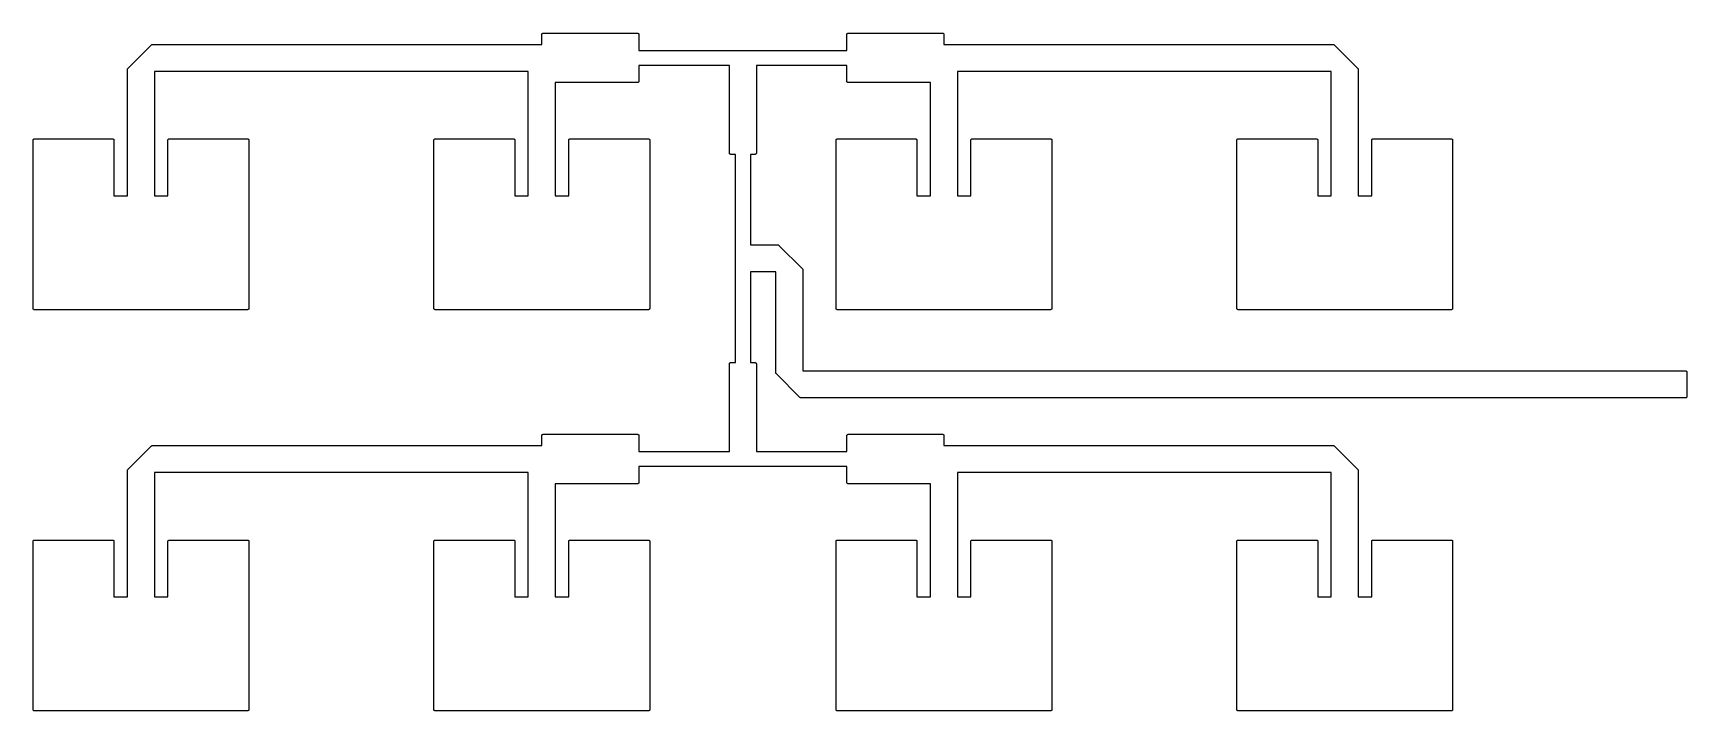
# Model space of a CAD drawing. Extents: x -13.2 to 17.5, y -8.4 to 4.2.
import ezdxf

# ---------------------------------------------------------------- set-up
doc = ezdxf.new("R2010")
doc.units = 0
doc.header["$MEASUREMENT"] = 0
doc.layers.add('BLACK', color=7, linetype='CONTINUOUS')

msp = doc.modelspace()

# ---------------------------------------------------------------- linework, layer by layer
at = {"layer": 'BLACK'}
for p, q in [((-3.7273, 4.1485), (-3.72692, 4.15065)), ((-3.7273, 3.96623), (-3.7273, 4.1485)), ((-3.72692, 4.15284), (-3.72617, 4.1549)), ((-3.72692, 4.15065), (-3.72692, 4.15284)), ((-3.72617, 4.1549), (-3.72579, 4.15705)), ((-3.72579, 4.15705), (-3.7247, 4.15894)), ((-3.7247, 4.15894), (-3.72395, 4.161)), ((-3.72395, 4.161), (-3.72254, 4.16268)), ((-3.72254, 4.16268), (-3.72145, 4.16457)), ((-3.72145, 4.16457), (-3.71978, 4.16598)), ((-3.71978, 4.16598), (-3.71837, 4.16765)), ((-3.71837, 4.16765), (-3.71648, 4.16874)), ((-3.71648, 4.16874), (-3.7148, 4.17015)), ((-3.7148, 4.17015), (-3.71274, 4.1709)), ((-3.71274, 4.1709), (-3.71085, 4.17199)), ((-3.71085, 4.17199), (-3.7087, 4.17237)), ((-3.7087, 4.17237), (-3.70664, 4.17312)), ((-3.70664, 4.17312), (-3.70445, 4.17312)), ((-3.70445, 4.17312), (-3.7023, 4.1735)), ((-3.7023, 4.1735), (-1.9528, 4.1735)), ((-1.9528, 4.1735), (-1.95064, 4.17312)), ((-1.95064, 4.17312), (-1.94846, 4.17312)), ((-1.94846, 4.17312), (-1.9464, 4.17237)), ((-1.9464, 4.17237), (-1.94425, 4.17199)), ((-1.94425, 4.17199), (-1.94236, 4.1709)), ((-1.94236, 4.1709), (-1.9403, 4.17015)), ((-1.9403, 4.17015), (-1.93862, 4.16874)), ((-1.93862, 4.16874), (-1.93673, 4.16765)), ((-1.93673, 4.16765), (-1.93532, 4.16598)), ((-1.93532, 4.16598), (-1.93365, 4.16457)), ((-1.93365, 4.16457), (-1.93256, 4.16268)), ((-1.93256, 4.16268), (-1.93115, 4.161)), ((-1.93115, 4.161), (-1.9304, 4.15894)), ((-1.9304, 4.15894), (-1.92931, 4.15705)), ((-1.92931, 4.15705), (-1.92893, 4.1549)), ((-1.92893, 4.1549), (-1.92818, 4.15284)), ((-1.92818, 4.15284), (-1.92818, 4.15065)), ((-1.92818, 4.15065), (-1.9278, 4.1485)), ((-1.9278, 4.1485), (-1.9278, 3.85523)), ((1.9278, 4.1485), (1.92818, 4.15065)), ((1.9278, 3.85523), (1.9278, 4.1485)), ((1.92818, 4.15284), (1.92893, 4.1549)), ((1.92818, 4.15065), (1.92818, 4.15284)), ((1.92893, 4.1549), (1.92931, 4.15705)), ((1.92931, 4.15705), (1.9304, 4.15894)), ((1.9304, 4.15894), (1.93115, 4.161)), ((1.93115, 4.161), (1.93256, 4.16268)), ((1.93256, 4.16268), (1.93365, 4.16457)), ((1.93365, 4.16457), (1.93532, 4.16598)), ((1.93532, 4.16598), (1.93673, 4.16765)), ((1.93673, 4.16765), (1.93862, 4.16874)), ((1.93862, 4.16874), (1.9403, 4.17015)), ((1.9403, 4.17015), (1.94236, 4.1709)), ((1.94236, 4.1709), (1.94425, 4.17199)), ((1.94425, 4.17199), (1.9464, 4.17237)), ((1.9464, 4.17237), (1.94846, 4.17312)), ((1.94846, 4.17312), (1.95064, 4.17312)), ((1.95064, 4.17312), (1.9528, 4.1735)), ((1.9528, 4.1735), (3.7023, 4.1735)), ((3.7023, 4.1735), (3.70445, 4.17312)), ((3.70445, 4.17312), (3.70664, 4.17312)), ((3.70664, 4.17312), (3.7087, 4.17237)), ((3.7087, 4.17237), (3.71085, 4.17199)), ((3.71085, 4.17199), (3.71274, 4.1709)), ((3.71274, 4.1709), (3.7148, 4.17015)), ((3.7148, 4.17015), (3.71648, 4.16874)), ((3.71648, 4.16874), (3.71837, 4.16765)), ((3.71837, 4.16765), (3.71978, 4.16598)), ((3.71978, 4.16598), (3.72145, 4.16457)), ((3.72145, 4.16457), (3.72254, 4.16268)), ((3.72254, 4.16268), (3.72395, 4.161)), ((3.72395, 4.161), (3.7247, 4.15894)), ((3.7247, 4.15894), (3.72579, 4.15705)), ((3.72579, 4.15705), (3.72617, 4.1549)), ((3.72617, 4.1549), (3.72692, 4.15284)), ((3.72692, 4.15284), (3.72692, 4.15065)), ((3.72692, 4.15065), (3.7273, 4.1485)), ((3.7273, 4.1485), (3.7273, 3.96623)), ((-11.4, 3.51982), (-10.9621, 3.95768)), ((-10.9621, 3.95768), (-10.9612, 3.95831)), ((-10.9612, 3.95831), (-10.9605, 3.95915)), ((-10.9605, 3.95915), (-10.9577, 3.96078)), ((-10.9577, 3.96078), (-10.955, 3.96266)), ((-10.955, 3.96266), (-10.9539, 3.96294)), ((-10.9539, 3.96294), (-10.953, 3.96349)), ((-10.953, 3.96349), (-10.9498, 3.96406)), ((-10.9498, 3.96406), (-10.9466, 3.9649)), ((-10.9466, 3.9649), (-10.9455, 3.96481)), ((-10.9455, 3.96481), (-10.9444, 3.965)), ((-10.9444, 3.965), (-3.72853, 3.965)), ((-3.72853, 3.965), (-3.72741, 3.96511)), ((-3.72741, 3.96511), (-3.7273, 3.96623)), ((-1.9278, 3.85523), (-1.92769, 3.85411)), ((-1.92769, 3.85411), (-1.92657, 3.854)), ((-1.92657, 3.854), (1.92657, 3.854)), ((1.92657, 3.854), (1.92769, 3.85411)), ((1.92769, 3.85411), (1.9278, 3.85523)), ((3.7273, 3.96623), (3.72741, 3.96511)), ((3.72741, 3.96511), (3.72853, 3.965)), ((3.72853, 3.965), (10.9444, 3.965)), ((10.9444, 3.965), (10.9455, 3.96481)), ((10.9455, 3.96481), (10.9466, 3.9649)), ((10.9466, 3.9649), (10.9498, 3.96406)), ((10.9498, 3.96406), (10.953, 3.96349)), ((10.953, 3.96349), (10.9539, 3.96294)), ((10.9539, 3.96294), (10.955, 3.96266)), ((10.955, 3.96266), (10.9577, 3.96078)), ((10.9577, 3.96078), (10.9605, 3.95915)), ((10.9605, 3.95915), (10.9612, 3.95831)), ((10.9612, 3.95831), (10.9621, 3.95768)), ((10.9621, 3.95768), (11.4, 3.51982)), ((-11.4073, 3.50214), (-11.4071, 3.50323)), ((-11.4073, 1.16123), (-11.4073, 3.50214)), ((-11.4072, 3.50432), (-11.4064, 3.50748)), ((-11.4071, 3.50323), (-11.4072, 3.50432)), ((-11.4064, 3.50748), (-11.4058, 3.51069)), ((-11.4058, 3.51069), (-11.4052, 3.51165)), ((-11.4052, 3.51165), (-11.405, 3.51271)), ((-11.405, 3.51271), (-11.4031, 3.51539)), ((-11.4031, 3.51539), (-11.4015, 3.51821)), ((-11.4015, 3.51821), (-11.4006, 3.51892)), ((-11.4006, 3.51892), (-11.4, 3.51982)), ((-10.9071, 3.46489), (-10.9072, 3.46377)), ((-10.9072, 3.46377), (-10.9072, 1.16123)), ((-10.906, 3.465), (-10.9071, 3.46489)), ((-3.97843, 3.465), (-10.906, 3.465)), ((-3.97731, 3.46489), (-3.97843, 3.465)), ((-3.9772, 3.46377), (-3.97731, 3.46489)), ((-3.9772, 1.16123), (-3.9772, 3.46377)), ((-1.92769, 3.57589), (-1.9278, 3.57477)), ((-1.9278, 3.57477), (-1.9278, 3.2815)), ((-1.92657, 3.576), (-1.92769, 3.57589)), ((-0.25123, 3.576), (-1.92657, 3.576)), ((-0.25011, 3.57589), (-0.25123, 3.576)), ((-0.25, 3.57477), (-0.25011, 3.57589)), ((-0.25, 1.9528), (-0.25, 3.57477)), ((0.25011, 3.57589), (0.25, 3.57477)), ((0.25, 3.57477), (0.25, 1.9528)), ((0.25123, 3.576), (0.25011, 3.57589)), ((1.92657, 3.576), (0.25123, 3.576)), ((1.92769, 3.57589), (1.92657, 3.576)), ((1.9278, 3.57477), (1.92769, 3.57589)), ((1.9278, 3.2815), (1.9278, 3.57477)), ((3.97731, 3.46489), (3.9772, 3.46377)), ((3.9772, 3.46377), (3.9772, 1.16123)), ((3.97843, 3.465), (3.97731, 3.46489)), ((10.906, 3.465), (3.97843, 3.465)), ((10.9071, 3.46489), (10.906, 3.465)), ((10.9072, 3.46377), (10.9071, 3.46489)), ((10.9072, 1.16123), (10.9072, 3.46377)), ((11.4, 3.51982), (11.4006, 3.51892)), ((11.4006, 3.51892), (11.4015, 3.51821)), ((11.4015, 3.51821), (11.4031, 3.51539)), ((11.4031, 3.51539), (11.405, 3.51271)), ((11.405, 3.51271), (11.4052, 3.51165)), ((11.4052, 3.51165), (11.4058, 3.51069)), ((11.4058, 3.51069), (11.4064, 3.50748)), ((11.4064, 3.50748), (11.4072, 3.50432)), ((11.4072, 3.50432), (11.4071, 3.50323)), ((11.4071, 3.50323), (11.4073, 3.50214)), ((11.4073, 3.50214), (11.4073, 1.16123)), ((-3.47719, 3.25639), (-3.4773, 3.25527)), ((-3.4773, 3.25527), (-3.4773, 1.16123)), ((-3.47607, 3.2565), (-3.47719, 3.25639)), ((-1.9528, 3.2565), (-3.47607, 3.2565)), ((-1.95064, 3.25688), (-1.9528, 3.2565)), ((-1.94846, 3.25688), (-1.95064, 3.25688)), ((-1.9464, 3.25763), (-1.94846, 3.25688)), ((-1.94425, 3.25801), (-1.9464, 3.25763)), ((-1.94236, 3.2591), (-1.94425, 3.25801)), ((-1.9403, 3.25985), (-1.94236, 3.2591)), ((-1.93862, 3.26126), (-1.9403, 3.25985)), ((-1.93673, 3.26235), (-1.93862, 3.26126)), ((-1.93532, 3.26402), (-1.93673, 3.26235)), ((-1.93365, 3.26543), (-1.93532, 3.26402)), ((-1.93256, 3.26732), (-1.93365, 3.26543)), ((-1.93115, 3.269), (-1.93256, 3.26732)), ((-1.9304, 3.27106), (-1.93115, 3.269)), ((-1.92931, 3.27295), (-1.9304, 3.27106)), ((-1.92893, 3.2751), (-1.92931, 3.27295)), ((-1.92818, 3.27716), (-1.92893, 3.2751)), ((-1.9278, 3.2815), (-1.92818, 3.27934)), ((-1.92818, 3.27934), (-1.92818, 3.27716)), ((1.92818, 3.27934), (1.9278, 3.2815)), ((1.92818, 3.27716), (1.92818, 3.27934)), ((1.92893, 3.2751), (1.92818, 3.27716)), ((1.92931, 3.27295), (1.92893, 3.2751)), ((1.9304, 3.27106), (1.92931, 3.27295)), ((1.93115, 3.269), (1.9304, 3.27106)), ((1.93256, 3.26732), (1.93115, 3.269)), ((1.93365, 3.26543), (1.93256, 3.26732)), ((1.93532, 3.26402), (1.93365, 3.26543)), ((1.93673, 3.26235), (1.93532, 3.26402)), ((1.93862, 3.26126), (1.93673, 3.26235)), ((1.9403, 3.25985), (1.93862, 3.26126)), ((1.94236, 3.2591), (1.9403, 3.25985)), ((1.94425, 3.25801), (1.94236, 3.2591)), ((1.9464, 3.25763), (1.94425, 3.25801)), ((1.94846, 3.25688), (1.9464, 3.25763)), ((1.95064, 3.25688), (1.94846, 3.25688)), ((1.9528, 3.2565), (1.95064, 3.25688)), ((3.47607, 3.2565), (1.9528, 3.2565)), ((3.47719, 3.25639), (3.47607, 3.2565)), ((3.4773, 3.25527), (3.47719, 3.25639)), ((3.4773, 1.16123), (3.4773, 3.25527)), ((-13.1573, 2.19), (-13.1569, 2.19216)), ((-13.1573, -0.925), (-13.1573, 2.19)), ((-13.1569, 2.19434), (-13.1562, 2.1964)), ((-13.1569, 2.19216), (-13.1569, 2.19434)), ((-13.1562, 2.1964), (-13.1558, 2.19855)), ((-13.1558, 2.19855), (-13.1547, 2.20044)), ((-13.1547, 2.20044), (-13.154, 2.2025)), ((-13.154, 2.2025), (-13.1525, 2.20418)), ((-13.1525, 2.20418), (-13.1515, 2.20607)), ((-13.1515, 2.20607), (-13.1498, 2.20748)), ((-13.1498, 2.20748), (-13.1484, 2.20915)), ((-13.1484, 2.20915), (-13.1465, 2.21024)), ((-13.1465, 2.21024), (-13.1448, 2.21165)), ((-13.1448, 2.21165), (-13.1427, 2.2124)), ((-13.1427, 2.2124), (-13.1409, 2.21349)), ((-13.1409, 2.21349), (-13.1387, 2.21387)), ((-13.1387, 2.21387), (-13.1366, 2.21462)), ((-13.1366, 2.21462), (-13.1345, 2.21462)), ((-13.1345, 2.21462), (-13.1323, 2.215)), ((-13.1323, 2.215), (-11.6823, 2.215)), ((-11.6823, 2.215), (-11.6801, 2.21462)), ((-11.6801, 2.21462), (-11.678, 2.21462)), ((-11.678, 2.21462), (-11.6759, 2.21387)), ((-11.6759, 2.21387), (-11.6737, 2.21349)), ((-11.6737, 2.21349), (-11.6719, 2.2124)), ((-11.6719, 2.2124), (-11.6698, 2.21165)), ((-11.6698, 2.21165), (-11.6681, 2.21024)), ((-11.6681, 2.21024), (-11.6662, 2.20915)), ((-11.6662, 2.20915), (-11.6648, 2.20748)), ((-11.6648, 2.20748), (-11.6631, 2.20607)), ((-11.6631, 2.20607), (-11.6621, 2.20418)), ((-11.6621, 2.20418), (-11.6606, 2.2025)), ((-11.6606, 2.2025), (-11.6599, 2.20044)), ((-11.6599, 2.20044), (-11.6588, 2.19855)), ((-11.6588, 2.19855), (-11.6584, 2.1964)), ((-11.6584, 2.1964), (-11.6577, 2.19434)), ((-11.6577, 2.19434), (-11.6577, 2.19216)), ((-11.6577, 2.19216), (-11.6573, 2.19)), ((-11.6573, 2.19), (-11.6573, 1.16123)), ((-10.6572, 2.19), (-10.6568, 2.19216)), ((-10.6572, 1.16123), (-10.6572, 2.19)), ((-10.6568, 2.19434), (-10.6561, 2.1964)), ((-10.6568, 2.19216), (-10.6568, 2.19434)), ((-10.6561, 2.1964), (-10.6557, 2.19855)), ((-10.6557, 2.19855), (-10.6546, 2.20044)), ((-10.6546, 2.20044), (-10.6539, 2.2025)), ((-10.6539, 2.2025), (-10.6524, 2.20418)), ((-10.6524, 2.20418), (-10.6514, 2.20607)), ((-10.6514, 2.20607), (-10.6497, 2.20748)), ((-10.6497, 2.20748), (-10.6483, 2.20915)), ((-10.6483, 2.20915), (-10.6464, 2.21024)), ((-10.6464, 2.21024), (-10.6447, 2.21165)), ((-10.6447, 2.21165), (-10.6426, 2.2124)), ((-10.6426, 2.2124), (-10.6408, 2.21349)), ((-10.6408, 2.21349), (-10.6386, 2.21387)), ((-10.6386, 2.21387), (-10.6365, 2.21462)), ((-10.6365, 2.21462), (-10.6344, 2.21462)), ((-10.6344, 2.21462), (-10.6322, 2.215)), ((-10.6322, 2.215), (-9.1823, 2.215)), ((-9.1823, 2.215), (-9.18014, 2.21462)), ((-9.18014, 2.21462), (-9.17796, 2.21462)), ((-9.17796, 2.21462), (-9.1759, 2.21387)), ((-9.1759, 2.21387), (-9.17375, 2.21349)), ((-9.17375, 2.21349), (-9.17186, 2.2124)), ((-9.17186, 2.2124), (-9.1698, 2.21165)), ((-9.1698, 2.21165), (-9.16812, 2.21024)), ((-9.16812, 2.21024), (-9.16623, 2.20915)), ((-9.16623, 2.20915), (-9.16482, 2.20748)), ((-9.16482, 2.20748), (-9.16315, 2.20607)), ((-9.16315, 2.20607), (-9.16206, 2.20418)), ((-9.16206, 2.20418), (-9.16065, 2.2025)), ((-9.16065, 2.2025), (-9.1599, 2.20044)), ((-9.1599, 2.20044), (-9.15881, 2.19855)), ((-9.15881, 2.19855), (-9.15843, 2.1964)), ((-9.15843, 2.1964), (-9.15768, 2.19434)), ((-9.15768, 2.19434), (-9.15768, 2.19216)), ((-9.15768, 2.19216), (-9.1573, 2.19)), ((-9.1573, 2.19), (-9.1573, -0.925)), ((-5.7272, 2.19), (-5.72682, 2.19216)), ((-5.7272, -0.925), (-5.7272, 2.19)), ((-5.72682, 2.19434), (-5.72607, 2.1964)), ((-5.72682, 2.19216), (-5.72682, 2.19434)), ((-5.72607, 2.1964), (-5.72569, 2.19855)), ((-5.72569, 2.19855), (-5.7246, 2.20044)), ((-5.7246, 2.20044), (-5.72385, 2.2025)), ((-5.72385, 2.2025), (-5.72244, 2.20418)), ((-5.72244, 2.20418), (-5.72135, 2.20607)), ((-5.72135, 2.20607), (-5.71968, 2.20748)), ((-5.71968, 2.20748), (-5.71827, 2.20915)), ((-5.71827, 2.20915), (-5.71638, 2.21024)), ((-5.71638, 2.21024), (-5.7147, 2.21165)), ((-5.7147, 2.21165), (-5.71264, 2.2124)), ((-5.71264, 2.2124), (-5.71075, 2.21349)), ((-5.71075, 2.21349), (-5.7086, 2.21387)), ((-5.7086, 2.21387), (-5.70654, 2.21462)), ((-5.70654, 2.21462), (-5.70435, 2.21462)), ((-5.70435, 2.21462), (-5.7022, 2.215)), ((-5.7022, 2.215), (-4.2522, 2.215)), ((-4.2522, 2.215), (-4.25005, 2.21462)), ((-4.25005, 2.21462), (-4.24786, 2.21462)), ((-4.24786, 2.21462), (-4.2458, 2.21387)), ((-4.2458, 2.21387), (-4.24365, 2.21349)), ((-4.24365, 2.21349), (-4.24176, 2.2124)), ((-4.24176, 2.2124), (-4.2397, 2.21165)), ((-4.2397, 2.21165), (-4.23802, 2.21024)), ((-4.23802, 2.21024), (-4.23613, 2.20915)), ((-4.23613, 2.20915), (-4.23472, 2.20748)), ((-4.23472, 2.20748), (-4.23305, 2.20607)), ((-4.23305, 2.20607), (-4.23196, 2.20418)), ((-4.23196, 2.20418), (-4.23055, 2.2025)), ((-4.23055, 2.2025), (-4.2298, 2.20044)), ((-4.2298, 2.20044), (-4.22871, 2.19855)), ((-4.22871, 2.19855), (-4.22833, 2.1964)), ((-4.22833, 2.1964), (-4.22758, 2.19434)), ((-4.22758, 2.19434), (-4.22758, 2.19216)), ((-4.22758, 2.19216), (-4.2272, 2.19)), ((-4.2272, 2.19), (-4.2272, 1.16123)), ((-3.2273, 2.19), (-3.22692, 2.19216)), ((-3.2273, 1.16123), (-3.2273, 2.19)), ((-3.22692, 2.19434), (-3.22617, 2.1964)), ((-3.22692, 2.19216), (-3.22692, 2.19434)), ((-3.22617, 2.1964), (-3.22579, 2.19855)), ((-3.22579, 2.19855), (-3.2247, 2.20044)), ((-3.2247, 2.20044), (-3.22395, 2.2025)), ((-3.22395, 2.2025), (-3.22254, 2.20418)), ((-3.22254, 2.20418), (-3.22145, 2.20607)), ((-3.22145, 2.20607), (-3.21978, 2.20748)), ((-3.21978, 2.20748), (-3.21837, 2.20915)), ((-3.21837, 2.20915), (-3.21648, 2.21024)), ((-3.21648, 2.21024), (-3.2148, 2.21165)), ((-3.2148, 2.21165), (-3.21274, 2.2124)), ((-3.21274, 2.2124), (-3.21085, 2.21349)), ((-3.21085, 2.21349), (-3.2087, 2.21387)), ((-3.2087, 2.21387), (-3.20664, 2.21462)), ((-3.20664, 2.21462), (-3.20445, 2.21462)), ((-3.20445, 2.21462), (-3.2023, 2.215)), ((-3.2023, 2.215), (-1.7522, 2.215)), ((-1.7522, 2.215), (-1.75004, 2.21462)), ((-1.75004, 2.21462), (-1.74786, 2.21462)), ((-1.74786, 2.21462), (-1.7458, 2.21387)), ((-1.7458, 2.21387), (-1.74365, 2.21349)), ((-1.74365, 2.21349), (-1.74176, 2.2124)), ((-1.74176, 2.2124), (-1.7397, 2.21165)), ((-1.7397, 2.21165), (-1.73802, 2.21024)), ((-1.73802, 2.21024), (-1.73613, 2.20915)), ((-1.73613, 2.20915), (-1.73472, 2.20748)), ((-1.73472, 2.20748), (-1.73305, 2.20607)), ((-1.73305, 2.20607), (-1.73196, 2.20418)), ((-1.73196, 2.20418), (-1.73055, 2.2025)), ((-1.73055, 2.2025), (-1.7298, 2.20044)), ((-1.7298, 2.20044), (-1.72871, 2.19855)), ((-1.72871, 2.19855), (-1.72833, 2.1964)), ((-1.72833, 2.1964), (-1.72758, 2.19434)), ((-1.72758, 2.19434), (-1.72758, 2.19216)), ((-1.72758, 2.19216), (-1.7272, 2.19)), ((-1.7272, 2.19), (-1.7272, -0.925)), ((1.7272, 2.19), (1.72758, 2.19216)), ((1.7272, -0.925), (1.7272, 2.19)), ((1.72758, 2.19434), (1.72833, 2.1964)), ((1.72758, 2.19216), (1.72758, 2.19434)), ((1.72833, 2.1964), (1.72871, 2.19855)), ((1.72871, 2.19855), (1.7298, 2.20044)), ((1.7298, 2.20044), (1.73055, 2.2025)), ((1.73055, 2.2025), (1.73196, 2.20418)), ((1.73196, 2.20418), (1.73305, 2.20607)), ((1.73305, 2.20607), (1.73472, 2.20748)), ((1.73472, 2.20748), (1.73613, 2.20915)), ((1.73613, 2.20915), (1.73802, 2.21024)), ((1.73802, 2.21024), (1.7397, 2.21165)), ((1.7397, 2.21165), (1.74176, 2.2124)), ((1.74176, 2.2124), (1.74365, 2.21349)), ((1.74365, 2.21349), (1.7458, 2.21387)), ((1.7458, 2.21387), (1.74786, 2.21462)), ((1.74786, 2.21462), (1.75004, 2.21462)), ((1.75004, 2.21462), (1.7522, 2.215)), ((1.7522, 2.215), (3.2023, 2.215)), ((3.2023, 2.215), (3.20445, 2.21462)), ((3.20445, 2.21462), (3.20664, 2.21462)), ((3.20664, 2.21462), (3.2087, 2.21387)), ((3.2087, 2.21387), (3.21085, 2.21349)), ((3.21085, 2.21349), (3.21274, 2.2124)), ((3.21274, 2.2124), (3.2148, 2.21165)), ((3.2148, 2.21165), (3.21648, 2.21024)), ((3.21648, 2.21024), (3.21837, 2.20915)), ((3.21837, 2.20915), (3.21978, 2.20748)), ((3.21978, 2.20748), (3.22145, 2.20607)), ((3.22145, 2.20607), (3.22254, 2.20418)), ((3.22254, 2.20418), (3.22395, 2.2025)), ((3.22395, 2.2025), (3.2247, 2.20044)), ((3.2247, 2.20044), (3.22579, 2.19855)), ((3.22579, 2.19855), (3.22617, 2.1964)), ((3.22617, 2.1964), (3.22692, 2.19434)), ((3.22692, 2.19434), (3.22692, 2.19216)), ((3.22692, 2.19216), (3.2273, 2.19)), ((3.2273, 2.19), (3.2273, 1.16123)), ((4.2272, 2.19), (4.22758, 2.19216)), ((4.2272, 1.16123), (4.2272, 2.19)), ((4.22758, 2.19434), (4.22833, 2.1964)), ((4.22758, 2.19216), (4.22758, 2.19434)), ((4.22833, 2.1964), (4.22871, 2.19855)), ((4.22871, 2.19855), (4.2298, 2.20044)), ((4.2298, 2.20044), (4.23055, 2.2025)), ((4.23055, 2.2025), (4.23196, 2.20418)), ((4.23196, 2.20418), (4.23305, 2.20607)), ((4.23305, 2.20607), (4.23472, 2.20748)), ((4.23472, 2.20748), (4.23613, 2.20915)), ((4.23613, 2.20915), (4.23802, 2.21024)), ((4.23802, 2.21024), (4.2397, 2.21165)), ((4.2397, 2.21165), (4.24176, 2.2124)), ((4.24176, 2.2124), (4.24365, 2.21349)), ((4.24365, 2.21349), (4.2458, 2.21387)), ((4.2458, 2.21387), (4.24786, 2.21462)), ((4.24786, 2.21462), (4.25005, 2.21462)), ((4.25005, 2.21462), (4.2522, 2.215)), ((4.2522, 2.215), (5.7022, 2.215)), ((5.7022, 2.215), (5.70435, 2.21462)), ((5.70435, 2.21462), (5.70654, 2.21462)), ((5.70654, 2.21462), (5.7086, 2.21387)), ((5.7086, 2.21387), (5.71075, 2.21349)), ((5.71075, 2.21349), (5.71264, 2.2124)), ((5.71264, 2.2124), (5.7147, 2.21165)), ((5.7147, 2.21165), (5.71638, 2.21024)), ((5.71638, 2.21024), (5.71827, 2.20915)), ((5.71827, 2.20915), (5.71968, 2.20748)), ((5.71968, 2.20748), (5.72135, 2.20607)), ((5.72135, 2.20607), (5.72244, 2.20418)), ((5.72244, 2.20418), (5.72385, 2.2025)), ((5.72385, 2.2025), (5.7246, 2.20044)), ((5.7246, 2.20044), (5.72569, 2.19855)), ((5.72569, 2.19855), (5.72607, 2.1964)), ((5.72607, 2.1964), (5.72682, 2.19434)), ((5.72682, 2.19434), (5.72682, 2.19216)), ((5.72682, 2.19216), (5.7272, 2.19)), ((5.7272, 2.19), (5.7272, -0.925)), ((9.1573, 2.19), (9.15768, 2.19216)), ((9.1573, -0.925), (9.1573, 2.19)), ((9.15768, 2.19434), (9.15843, 2.1964)), ((9.15768, 2.19216), (9.15768, 2.19434)), ((9.15843, 2.1964), (9.15881, 2.19855)), ((9.15881, 2.19855), (9.1599, 2.20044)), ((9.1599, 2.20044), (9.16065, 2.2025)), ((9.16065, 2.2025), (9.16206, 2.20418)), ((9.16206, 2.20418), (9.16315, 2.20607)), ((9.16315, 2.20607), (9.16482, 2.20748)), ((9.16482, 2.20748), (9.16623, 2.20915)), ((9.16623, 2.20915), (9.16812, 2.21024)), ((9.16812, 2.21024), (9.1698, 2.21165)), ((9.1698, 2.21165), (9.17186, 2.2124)), ((9.17186, 2.2124), (9.17375, 2.21349)), ((9.17375, 2.21349), (9.1759, 2.21387)), ((9.1759, 2.21387), (9.17796, 2.21462)), ((9.17796, 2.21462), (9.18014, 2.21462)), ((9.18014, 2.21462), (9.1823, 2.215)), ((9.1823, 2.215), (10.6322, 2.215)), ((10.6322, 2.215), (10.6344, 2.21462)), ((10.6344, 2.21462), (10.6365, 2.21462)), ((10.6365, 2.21462), (10.6386, 2.21387)), ((10.6386, 2.21387), (10.6408, 2.21349)), ((10.6408, 2.21349), (10.6426, 2.2124)), ((10.6426, 2.2124), (10.6447, 2.21165)), ((10.6447, 2.21165), (10.6464, 2.21024)), ((10.6464, 2.21024), (10.6483, 2.20915)), ((10.6483, 2.20915), (10.6497, 2.20748)), ((10.6497, 2.20748), (10.6514, 2.20607)), ((10.6514, 2.20607), (10.6524, 2.20418)), ((10.6524, 2.20418), (10.6539, 2.2025)), ((10.6539, 2.2025), (10.6546, 2.20044)), ((10.6546, 2.20044), (10.6557, 2.19855)), ((10.6557, 2.19855), (10.6561, 2.1964)), ((10.6561, 2.1964), (10.6568, 2.19434)), ((10.6568, 2.19434), (10.6568, 2.19216)), ((10.6568, 2.19216), (10.6572, 2.19)), ((10.6572, 2.19), (10.6572, 1.16123)), ((11.6573, 2.19), (11.6577, 2.19216)), ((11.6573, 1.16123), (11.6573, 2.19)), ((11.6577, 2.19434), (11.6584, 2.1964)), ((11.6577, 2.19216), (11.6577, 2.19434)), ((11.6584, 2.1964), (11.6588, 2.19855)), ((11.6588, 2.19855), (11.6599, 2.20044)), ((11.6599, 2.20044), (11.6606, 2.2025)), ((11.6606, 2.2025), (11.6621, 2.20418)), ((11.6621, 2.20418), (11.6631, 2.20607)), ((11.6631, 2.20607), (11.6648, 2.20748)), ((11.6648, 2.20748), (11.6662, 2.20915)), ((11.6662, 2.20915), (11.6681, 2.21024)), ((11.6681, 2.21024), (11.6698, 2.21165)), ((11.6698, 2.21165), (11.6719, 2.2124)), ((11.6719, 2.2124), (11.6737, 2.21349)), ((11.6737, 2.21349), (11.6759, 2.21387)), ((11.6759, 2.21387), (11.678, 2.21462)), ((11.678, 2.21462), (11.6801, 2.21462)), ((11.6801, 2.21462), (11.6823, 2.215)), ((11.6823, 2.215), (13.1323, 2.215)), ((13.1323, 2.215), (13.1345, 2.21462)), ((13.1345, 2.21462), (13.1366, 2.21462)), ((13.1366, 2.21462), (13.1387, 2.21387)), ((13.1387, 2.21387), (13.1409, 2.21349)), ((13.1409, 2.21349), (13.1427, 2.2124)), ((13.1427, 2.2124), (13.1448, 2.21165)), ((13.1448, 2.21165), (13.1465, 2.21024)), ((13.1465, 2.21024), (13.1484, 2.20915)), ((13.1484, 2.20915), (13.1498, 2.20748)), ((13.1498, 2.20748), (13.1515, 2.20607)), ((13.1515, 2.20607), (13.1525, 2.20418)), ((13.1525, 2.20418), (13.154, 2.2025)), ((13.154, 2.2025), (13.1547, 2.20044)), ((13.1547, 2.20044), (13.1558, 2.19855)), ((13.1558, 2.19855), (13.1562, 2.1964)), ((13.1562, 2.1964), (13.1569, 2.19434)), ((13.1569, 2.19434), (13.1569, 2.19216)), ((13.1569, 2.19216), (13.1573, 2.19)), ((13.1573, 2.19), (13.1573, -0.925)), ((-0.24962, 1.95064), (-0.25, 1.9528)), ((-0.24962, 1.94846), (-0.24962, 1.95064)), ((-0.248872, 1.9464), (-0.24962, 1.94846)), ((-0.248492, 1.94425), (-0.248872, 1.9464)), ((-0.247399, 1.94236), (-0.248492, 1.94425)), ((-0.246651, 1.9403), (-0.247399, 1.94236)), ((-0.245244, 1.93862), (-0.246651, 1.9403)), ((-0.244151, 1.93673), (-0.245244, 1.93862)), ((-0.242476, 1.93532), (-0.244151, 1.93673)), ((-0.24107, 1.93365), (-0.242476, 1.93532)), ((-0.239177, 1.93256), (-0.24107, 1.93365)), ((-0.2375, 1.93115), (-0.239177, 1.93256)), ((-0.235444, 1.9304), (-0.2375, 1.93115)), ((-0.233551, 1.92931), (-0.235444, 1.9304)), ((-0.231397, 1.92893), (-0.233551, 1.92931)), ((-0.229341, 1.92818), (-0.231397, 1.92893)), ((-0.227155, 1.92818), (-0.229341, 1.92818)), ((-0.225, 1.9278), (-0.227155, 1.92818)), ((-0.14023, 1.9278), (-0.225, 1.9278)), ((-0.13911, 1.92769), (-0.14023, 1.9278)), ((-0.139, 1.92657), (-0.13911, 1.92769)), ((-0.139, -1.92657), (-0.139, 1.92657)), ((0.13911, 1.92769), (0.139, 1.92657)), ((0.139, 1.92657), (0.139, 0.25123)), ((0.14023, 1.9278), (0.13911, 1.92769)), ((0.225, 1.9278), (0.14023, 1.9278)), ((0.227155, 1.92818), (0.225, 1.9278)), ((0.229341, 1.92818), (0.227155, 1.92818)), ((0.231397, 1.92893), (0.229341, 1.92818)), ((0.233551, 1.92931), (0.231397, 1.92893)), ((0.235444, 1.9304), (0.233551, 1.92931)), ((0.2375, 1.93115), (0.235444, 1.9304)), ((0.239177, 1.93256), (0.2375, 1.93115)), ((0.24107, 1.93365), (0.239177, 1.93256)), ((0.242476, 1.93532), (0.24107, 1.93365)), ((0.244151, 1.93673), (0.242476, 1.93532)), ((0.245244, 1.93862), (0.244151, 1.93673)), ((0.246651, 1.9403), (0.245244, 1.93862)), ((0.247399, 1.94236), (0.246651, 1.9403)), ((0.248492, 1.94425), (0.247399, 1.94236)), ((0.248872, 1.9464), (0.248492, 1.94425)), ((0.24962, 1.94846), (0.248872, 1.9464)), ((0.25, 1.9528), (0.24962, 1.95064)), ((0.24962, 1.95064), (0.24962, 1.94846)), ((-11.6573, 1.16123), (-11.6572, 1.16011)), ((-11.6572, 1.16011), (-11.6561, 1.16)), ((-11.6561, 1.16), (-11.4085, 1.16)), ((-11.4085, 1.16), (-11.4074, 1.16011)), ((-11.4074, 1.16011), (-11.4073, 1.16123)), ((-10.9072, 1.16123), (-10.9071, 1.16011)), ((-10.9071, 1.16011), (-10.906, 1.16)), ((-10.906, 1.16), (-10.6584, 1.16)), ((-10.6584, 1.16), (-10.6573, 1.16011)), ((-10.6573, 1.16011), (-10.6572, 1.16123)), ((-4.2272, 1.16123), (-4.22709, 1.16011)), ((-4.22709, 1.16011), (-4.22597, 1.16)), ((-4.22597, 1.16), (-3.97843, 1.16)), ((-3.97843, 1.16), (-3.97731, 1.16011)), ((-3.97731, 1.16011), (-3.9772, 1.16123)), ((-3.4773, 1.16123), (-3.47719, 1.16011)), ((-3.47719, 1.16011), (-3.47607, 1.16)), ((-3.47607, 1.16), (-3.22853, 1.16)), ((-3.22853, 1.16), (-3.22741, 1.16011)), ((-3.22741, 1.16011), (-3.2273, 1.16123)), ((3.2273, 1.16123), (3.22741, 1.16011)), ((3.22741, 1.16011), (3.22853, 1.16)), ((3.22853, 1.16), (3.47607, 1.16)), ((3.47607, 1.16), (3.47719, 1.16011)), ((3.47719, 1.16011), (3.4773, 1.16123)), ((3.9772, 1.16123), (3.97731, 1.16011)), ((3.97731, 1.16011), (3.97843, 1.16)), ((3.97843, 1.16), (4.22597, 1.16)), ((4.22597, 1.16), (4.22709, 1.16011)), ((4.22709, 1.16011), (4.2272, 1.16123)), ((10.6572, 1.16123), (10.6573, 1.16011)), ((10.6573, 1.16011), (10.6584, 1.16)), ((10.6584, 1.16), (10.906, 1.16)), ((10.906, 1.16), (10.9071, 1.16011)), ((10.9071, 1.16011), (10.9072, 1.16123)), ((11.4073, 1.16123), (11.4074, 1.16011)), ((11.4074, 1.16011), (11.4085, 1.16)), ((11.4085, 1.16), (11.6561, 1.16)), ((11.6561, 1.16), (11.6572, 1.16011)), ((11.6572, 1.16011), (11.6573, 1.16123)), ((0.139, 0.25123), (0.13911, 0.25011)), ((0.13911, 0.25011), (0.14023, 0.25)), ((0.14023, 0.25), (0.650842, 0.25)), ((0.650842, 0.25), (0.651925, 0.249809)), ((0.651925, 0.249809), (0.653023, 0.249905)), ((0.653023, 0.249905), (0.656181, 0.249058)), ((0.656181, 0.249058), (0.659393, 0.248492)), ((0.659393, 0.248492), (0.660345, 0.247942)), ((0.660345, 0.247942), (0.661409, 0.247657)), ((0.661409, 0.247657), (0.664085, 0.245783)), ((0.664085, 0.245783), (0.666912, 0.244151)), ((0.666912, 0.244151), (0.667619, 0.243308)), ((0.667619, 0.243308), (0.668522, 0.242676)), ((0.668522, 0.242676), (1.10628, -0.195178)), ((0.13911, -0.25011), (0.139, -0.25123)), ((0.139, -0.25123), (0.139, -1.92657)), ((0.14023, -0.25), (0.13911, -0.25011)), ((0.61237, -0.25), (0.14023, -0.25)), ((0.61349, -0.25011), (0.61237, -0.25)), ((0.6136, -0.25123), (0.61349, -0.25011)), ((0.6136, -2.11964), (0.6136, -0.25123)), ((1.10628, -0.195178), (1.10691, -0.196077)), ((1.10691, -0.196077), (1.10775, -0.196784)), ((1.10775, -0.196784), (1.10938, -0.199615)), ((1.10938, -0.199615), (1.11126, -0.202291)), ((1.11126, -0.202291), (1.11154, -0.203353)), ((1.11154, -0.203353), (1.11209, -0.204303)), ((1.11209, -0.204303), (1.11266, -0.20752)), ((1.11266, -0.20752), (1.1135, -0.210678)), ((1.1135, -0.210678), (1.11341, -0.211772)), ((1.11341, -0.211772), (1.1136, -0.212854)), ((1.1136, -0.212854), (1.1136, -2.08127)), ((-13.1569, -0.927155), (-13.1573, -0.925)), ((-13.1569, -0.929341), (-13.1569, -0.927155)), ((-13.1562, -0.931397), (-13.1569, -0.929341)), ((-13.1558, -0.933551), (-13.1562, -0.931397)), ((-13.1547, -0.935444), (-13.1558, -0.933551)), ((-13.154, -0.9375), (-13.1547, -0.935444)), ((-13.1525, -0.939177), (-13.154, -0.9375)), ((-13.1515, -0.94107), (-13.1525, -0.939177)), ((-13.1498, -0.942476), (-13.1515, -0.94107)), ((-13.1484, -0.944151), (-13.1498, -0.942476)), ((-13.1465, -0.945244), (-13.1484, -0.944151)), ((-13.1448, -0.946651), (-13.1465, -0.945244)), ((-13.1427, -0.947399), (-13.1448, -0.946651)), ((-13.1409, -0.948492), (-13.1427, -0.947399)), ((-13.1387, -0.948872), (-13.1409, -0.948492)), ((-13.1366, -0.94962), (-13.1387, -0.948872)), ((-13.1345, -0.94962), (-13.1366, -0.94962)), ((-13.1323, -0.95), (-13.1345, -0.94962)), ((-9.1823, -0.95), (-13.1323, -0.95)), ((-9.18014, -0.94962), (-9.1823, -0.95)), ((-9.17796, -0.94962), (-9.18014, -0.94962)), ((-9.1759, -0.948872), (-9.17796, -0.94962)), ((-9.17375, -0.948492), (-9.1759, -0.948872)), ((-9.17186, -0.947399), (-9.17375, -0.948492)), ((-9.1698, -0.946651), (-9.17186, -0.947399)), ((-9.16812, -0.945244), (-9.1698, -0.946651)), ((-9.16623, -0.944151), (-9.16812, -0.945244)), ((-9.16482, -0.942476), (-9.16623, -0.944151)), ((-9.16315, -0.94107), (-9.16482, -0.942476)), ((-9.16206, -0.939177), (-9.16315, -0.94107)), ((-9.16065, -0.9375), (-9.16206, -0.939177)), ((-9.1599, -0.935444), (-9.16065, -0.9375)), ((-9.15881, -0.933551), (-9.1599, -0.935444)), ((-9.15843, -0.931397), (-9.15881, -0.933551)), ((-9.15768, -0.929341), (-9.15843, -0.931397)), ((-9.1573, -0.925), (-9.15768, -0.927155)), ((-9.15768, -0.927155), (-9.15768, -0.929341)), ((-5.72682, -0.927155), (-5.7272, -0.925)), ((-5.72682, -0.929341), (-5.72682, -0.927155)), ((-5.72607, -0.931397), (-5.72682, -0.929341)), ((-5.72569, -0.933551), (-5.72607, -0.931397)), ((-5.7246, -0.935444), (-5.72569, -0.933551)), ((-5.72385, -0.9375), (-5.7246, -0.935444)), ((-5.72244, -0.939177), (-5.72385, -0.9375)), ((-5.72135, -0.94107), (-5.72244, -0.939177)), ((-5.71968, -0.942476), (-5.72135, -0.94107)), ((-5.71827, -0.944151), (-5.71968, -0.942476)), ((-5.71638, -0.945244), (-5.71827, -0.944151)), ((-5.7147, -0.946651), (-5.71638, -0.945244)), ((-5.71264, -0.947399), (-5.7147, -0.946651)), ((-5.71075, -0.948492), (-5.71264, -0.947399)), ((-5.7086, -0.948872), (-5.71075, -0.948492)), ((-5.70654, -0.94962), (-5.7086, -0.948872)), ((-5.70435, -0.94962), (-5.70654, -0.94962)), ((-5.7022, -0.95), (-5.70435, -0.94962)), ((-1.7522, -0.95), (-5.7022, -0.95)), ((-1.75004, -0.94962), (-1.7522, -0.95)), ((-1.74786, -0.94962), (-1.75004, -0.94962)), ((-1.7458, -0.948872), (-1.74786, -0.94962)), ((-1.74365, -0.948492), (-1.7458, -0.948872)), ((-1.74176, -0.947399), (-1.74365, -0.948492)), ((-1.7397, -0.946651), (-1.74176, -0.947399)), ((-1.73802, -0.945244), (-1.7397, -0.946651)), ((-1.73613, -0.944151), (-1.73802, -0.945244)), ((-1.73472, -0.942476), (-1.73613, -0.944151)), ((-1.73305, -0.94107), (-1.73472, -0.942476)), ((-1.73196, -0.939177), (-1.73305, -0.94107)), ((-1.73055, -0.9375), (-1.73196, -0.939177)), ((-1.7298, -0.935444), (-1.73055, -0.9375)), ((-1.72871, -0.933551), (-1.7298, -0.935444)), ((-1.72833, -0.931397), (-1.72871, -0.933551)), ((-1.72758, -0.929341), (-1.72833, -0.931397)), ((-1.7272, -0.925), (-1.72758, -0.927155)), ((-1.72758, -0.927155), (-1.72758, -0.929341)), ((1.72758, -0.927155), (1.7272, -0.925)), ((1.72758, -0.929341), (1.72758, -0.927155)), ((1.72833, -0.931397), (1.72758, -0.929341)), ((1.72871, -0.933551), (1.72833, -0.931397)), ((1.7298, -0.935444), (1.72871, -0.933551)), ((1.73055, -0.9375), (1.7298, -0.935444)), ((1.73196, -0.939177), (1.73055, -0.9375)), ((1.73305, -0.94107), (1.73196, -0.939177)), ((1.73472, -0.942476), (1.73305, -0.94107)), ((1.73613, -0.944151), (1.73472, -0.942476)), ((1.73802, -0.945244), (1.73613, -0.944151)), ((1.7397, -0.946651), (1.73802, -0.945244)), ((1.74176, -0.947399), (1.7397, -0.946651)), ((1.74365, -0.948492), (1.74176, -0.947399)), ((1.7458, -0.948872), (1.74365, -0.948492)), ((1.74786, -0.94962), (1.7458, -0.948872)), ((1.75004, -0.94962), (1.74786, -0.94962)), ((1.7522, -0.95), (1.75004, -0.94962)), ((5.7022, -0.95), (1.7522, -0.95)), ((5.70435, -0.94962), (5.7022, -0.95)), ((5.70654, -0.94962), (5.70435, -0.94962)), ((5.7086, -0.948872), (5.70654, -0.94962)), ((5.71075, -0.948492), (5.7086, -0.948872)), ((5.71264, -0.947399), (5.71075, -0.948492)), ((5.7147, -0.946651), (5.71264, -0.947399)), ((5.71638, -0.945244), (5.7147, -0.946651)), ((5.71827, -0.944151), (5.71638, -0.945244)), ((5.71968, -0.942476), (5.71827, -0.944151)), ((5.72135, -0.94107), (5.71968, -0.942476)), ((5.72244, -0.939177), (5.72135, -0.94107)), ((5.72385, -0.9375), (5.72244, -0.939177)), ((5.7246, -0.935444), (5.72385, -0.9375)), ((5.72569, -0.933551), (5.7246, -0.935444)), ((5.72607, -0.931397), (5.72569, -0.933551)), ((5.72682, -0.929341), (5.72607, -0.931397)), ((5.7272, -0.925), (5.72682, -0.927155)), ((5.72682, -0.927155), (5.72682, -0.929341)), ((9.15768, -0.927155), (9.1573, -0.925)), ((9.15768, -0.929341), (9.15768, -0.927155)), ((9.15843, -0.931397), (9.15768, -0.929341)), ((9.15881, -0.933551), (9.15843, -0.931397)), ((9.1599, -0.935444), (9.15881, -0.933551)), ((9.16065, -0.9375), (9.1599, -0.935444)), ((9.16206, -0.939177), (9.16065, -0.9375)), ((9.16315, -0.94107), (9.16206, -0.939177)), ((9.16482, -0.942476), (9.16315, -0.94107)), ((9.16623, -0.944151), (9.16482, -0.942476)), ((9.16812, -0.945244), (9.16623, -0.944151)), ((9.1698, -0.946651), (9.16812, -0.945244)), ((9.17186, -0.947399), (9.1698, -0.946651)), ((9.17375, -0.948492), (9.17186, -0.947399)), ((9.1759, -0.948872), (9.17375, -0.948492)), ((9.17796, -0.94962), (9.1759, -0.948872)), ((9.18014, -0.94962), (9.17796, -0.94962)), ((9.1823, -0.95), (9.18014, -0.94962)), ((13.1323, -0.95), (9.1823, -0.95)), ((13.1345, -0.94962), (13.1323, -0.95)), ((13.1366, -0.94962), (13.1345, -0.94962)), ((13.1387, -0.948872), (13.1366, -0.94962)), ((13.1409, -0.948492), (13.1387, -0.948872)), ((13.1427, -0.947399), (13.1409, -0.948492)), ((13.1448, -0.946651), (13.1427, -0.947399)), ((13.1465, -0.945244), (13.1448, -0.946651)), ((13.1484, -0.944151), (13.1465, -0.945244)), ((13.1498, -0.942476), (13.1484, -0.944151)), ((13.1515, -0.94107), (13.1498, -0.942476)), ((13.1525, -0.939177), (13.1515, -0.94107)), ((13.154, -0.9375), (13.1525, -0.939177)), ((13.1547, -0.935444), (13.154, -0.9375)), ((13.1558, -0.933551), (13.1547, -0.935444)), ((13.1562, -0.931397), (13.1558, -0.933551)), ((13.1569, -0.929341), (13.1562, -0.931397)), ((13.1573, -0.925), (13.1569, -0.927155)), ((13.1569, -0.927155), (13.1569, -0.929341)), ((-0.25, -1.9528), (-0.24962, -1.95064)), ((-0.25, -3.57477), (-0.25, -1.9528)), ((-0.24962, -1.94846), (-0.248872, -1.9464)), ((-0.24962, -1.95064), (-0.24962, -1.94846)), ((-0.248872, -1.9464), (-0.248492, -1.94425)), ((-0.248492, -1.94425), (-0.247399, -1.94236)), ((-0.247399, -1.94236), (-0.246651, -1.9403)), ((-0.246651, -1.9403), (-0.245244, -1.93862)), ((-0.245244, -1.93862), (-0.244151, -1.93673)), ((-0.244151, -1.93673), (-0.242476, -1.93532)), ((-0.242476, -1.93532), (-0.24107, -1.93365)), ((-0.24107, -1.93365), (-0.239177, -1.93256)), ((-0.239177, -1.93256), (-0.2375, -1.93115)), ((-0.2375, -1.93115), (-0.235444, -1.9304)), ((-0.235444, -1.9304), (-0.233551, -1.92931)), ((-0.233551, -1.92931), (-0.231397, -1.92893)), ((-0.231397, -1.92893), (-0.229341, -1.92818)), ((-0.229341, -1.92818), (-0.227155, -1.92818)), ((-0.227155, -1.92818), (-0.225, -1.9278)), ((-0.225, -1.9278), (-0.140229, -1.9278)), ((-0.140229, -1.9278), (-0.13911, -1.92769)), ((-0.13911, -1.92769), (-0.139, -1.92657)), ((0.139, -1.92657), (0.13911, -1.92769)), ((0.13911, -1.92769), (0.14023, -1.9278)), ((0.14023, -1.9278), (0.225, -1.9278)), ((0.225, -1.9278), (0.227155, -1.92818)), ((0.227155, -1.92818), (0.229341, -1.92818)), ((0.229341, -1.92818), (0.231397, -1.92893)), ((0.231397, -1.92893), (0.233551, -1.92931)), ((0.233551, -1.92931), (0.235444, -1.9304)), ((0.235444, -1.9304), (0.2375, -1.93115)), ((0.2375, -1.93115), (0.239177, -1.93256)), ((0.239177, -1.93256), (0.24107, -1.93365)), ((0.24107, -1.93365), (0.242476, -1.93532)), ((0.242476, -1.93532), (0.244151, -1.93673)), ((0.244151, -1.93673), (0.245244, -1.93862)), ((0.245244, -1.93862), (0.246651, -1.9403)), ((0.246651, -1.9403), (0.247399, -1.94236)), ((0.247399, -1.94236), (0.248492, -1.94425)), ((0.248492, -1.94425), (0.248872, -1.9464)), ((0.248872, -1.9464), (0.24962, -1.94846)), ((0.24962, -1.94846), (0.24962, -1.95064)), ((0.24962, -1.95064), (0.25, -1.9528)), ((0.25, -1.9528), (0.25, -3.57477)), ((0.613791, -2.12073), (0.6136, -2.11964)), ((0.613695, -2.12182), (0.613791, -2.12073)), ((0.614541, -2.12498), (0.613695, -2.12182)), ((0.615108, -2.12819), (0.614541, -2.12498)), ((0.615657, -2.12915), (0.615108, -2.12819)), ((0.615942, -2.13021), (0.615657, -2.12915)), ((0.617817, -2.13289), (0.615942, -2.13021)), ((0.619449, -2.13571), (0.617817, -2.13289)), ((0.620291, -2.13642), (0.619449, -2.13571)), ((0.620922, -2.13732), (0.620291, -2.13642)), ((1.05878, -2.57518), (0.620922, -2.13732)), ((1.1136, -2.08127), (1.11371, -2.08239)), ((1.11371, -2.08239), (1.11483, -2.0825)), ((1.11483, -2.0825), (17.475, -2.0825)), ((17.475, -2.0825), (17.4772, -2.08288)), ((17.4772, -2.08288), (17.4793, -2.08288)), ((17.4793, -2.08288), (17.4814, -2.08363)), ((17.4814, -2.08363), (17.4836, -2.08401)), ((17.4836, -2.08401), (17.4854, -2.0851)), ((17.4854, -2.0851), (17.4875, -2.08585)), ((17.4875, -2.08585), (17.4892, -2.08726)), ((17.4892, -2.08726), (17.4911, -2.08835)), ((17.4911, -2.08835), (17.4925, -2.09002)), ((17.4925, -2.09002), (17.4942, -2.09143)), ((17.4942, -2.09143), (17.4952, -2.09332)), ((17.4952, -2.09332), (17.4967, -2.095)), ((17.4967, -2.095), (17.4974, -2.09706)), ((17.4974, -2.09706), (17.4985, -2.09895)), ((17.4985, -2.09895), (17.4989, -2.1011)), ((17.4989, -2.1011), (17.4996, -2.10316)), ((17.4996, -2.10316), (17.4996, -2.10534)), ((17.4996, -2.10534), (17.5, -2.1075)), ((17.5, -2.1075), (17.5, -2.5575)), ((1.05968, -2.57581), (1.05878, -2.57518)), ((1.06039, -2.57665), (1.05968, -2.57581)), ((1.06321, -2.57828), (1.06039, -2.57665)), ((1.06589, -2.58016), (1.06321, -2.57828)), ((1.06695, -2.58044), (1.06589, -2.58016)), ((1.0679, -2.58099), (1.06695, -2.58044)), ((1.07112, -2.58156), (1.0679, -2.58099)), ((1.07428, -2.58241), (1.07112, -2.58156)), ((1.07537, -2.58231), (1.07428, -2.58241)), ((1.07646, -2.5825), (1.07537, -2.58231)), ((17.475, -2.5825), (1.07646, -2.5825)), ((17.4772, -2.58212), (17.475, -2.5825)), ((17.4793, -2.58212), (17.4772, -2.58212)), ((17.4814, -2.58137), (17.4793, -2.58212)), ((17.4836, -2.58099), (17.4814, -2.58137)), ((17.4854, -2.5799), (17.4836, -2.58099)), ((17.4875, -2.57915), (17.4854, -2.5799)), ((17.4892, -2.57774), (17.4875, -2.57915)), ((17.4911, -2.57665), (17.4892, -2.57774)), ((17.4925, -2.57498), (17.4911, -2.57665)), ((17.4942, -2.57357), (17.4925, -2.57498)), ((17.4952, -2.57168), (17.4942, -2.57357)), ((17.4967, -2.57), (17.4952, -2.57168)), ((17.4974, -2.56794), (17.4967, -2.57)), ((17.4985, -2.56605), (17.4974, -2.56794)), ((17.4989, -2.5639), (17.4985, -2.56605)), ((17.4996, -2.56184), (17.4989, -2.5639)), ((17.5, -2.5575), (17.4996, -2.55965)), ((17.4996, -2.55965), (17.4996, -2.56184)), ((-3.7273, -3.2815), (-3.72692, -3.27934)), ((-3.7273, -3.46377), (-3.7273, -3.2815)), ((-3.72692, -3.27716), (-3.72617, -3.2751)), ((-3.72692, -3.27934), (-3.72692, -3.27716)), ((-3.72617, -3.2751), (-3.72579, -3.27295)), ((-3.72579, -3.27295), (-3.7247, -3.27106)), ((-3.7247, -3.27106), (-3.72395, -3.269)), ((-3.72395, -3.269), (-3.72254, -3.26732)), ((-3.72254, -3.26732), (-3.72145, -3.26543)), ((-3.72145, -3.26543), (-3.71978, -3.26402)), ((-3.71978, -3.26402), (-3.71837, -3.26235)), ((-3.71837, -3.26235), (-3.71648, -3.26126)), ((-3.71648, -3.26126), (-3.7148, -3.25985)), ((-3.7148, -3.25985), (-3.71274, -3.2591)), ((-3.71274, -3.2591), (-3.71085, -3.25801)), ((-3.71085, -3.25801), (-3.7087, -3.25763)), ((-3.7087, -3.25763), (-3.70664, -3.25688)), ((-3.70664, -3.25688), (-3.70445, -3.25688)), ((-3.70445, -3.25688), (-3.7023, -3.2565)), ((-3.7023, -3.2565), (-1.9528, -3.2565)), ((-1.9528, -3.2565), (-1.95064, -3.25688)), ((-1.95064, -3.25688), (-1.94846, -3.25688)), ((-1.94846, -3.25688), (-1.9464, -3.25763)), ((-1.9464, -3.25763), (-1.94425, -3.25801)), ((-1.94425, -3.25801), (-1.94236, -3.2591)), ((-1.94236, -3.2591), (-1.9403, -3.25985)), ((-1.9403, -3.25985), (-1.93862, -3.26126)), ((-1.93862, -3.26126), (-1.93673, -3.26235)), ((-1.93673, -3.26235), (-1.93532, -3.26402)), ((-1.93532, -3.26402), (-1.93365, -3.26543)), ((-1.93365, -3.26543), (-1.93256, -3.26732)), ((-1.93256, -3.26732), (-1.93115, -3.269)), ((-1.93115, -3.269), (-1.9304, -3.27106)), ((-1.9304, -3.27106), (-1.92931, -3.27295)), ((-1.92931, -3.27295), (-1.92893, -3.2751)), ((-1.92893, -3.2751), (-1.92818, -3.27716)), ((-1.92818, -3.27716), (-1.92818, -3.27934)), ((-1.92818, -3.27934), (-1.9278, -3.2815)), ((-1.9278, -3.2815), (-1.9278, -3.57477)), ((1.9278, -3.2815), (1.92818, -3.27934)), ((1.9278, -3.57477), (1.9278, -3.2815)), ((1.92818, -3.27716), (1.92893, -3.2751)), ((1.92818, -3.27934), (1.92818, -3.27716)), ((1.92893, -3.2751), (1.92931, -3.27295)), ((1.92931, -3.27295), (1.9304, -3.27106)), ((1.9304, -3.27106), (1.93115, -3.269)), ((1.93115, -3.269), (1.93256, -3.26732)), ((1.93256, -3.26732), (1.93365, -3.26543)), ((1.93365, -3.26543), (1.93532, -3.26402)), ((1.93532, -3.26402), (1.93673, -3.26235)), ((1.93673, -3.26235), (1.93862, -3.26126)), ((1.93862, -3.26126), (1.9403, -3.25985)), ((1.9403, -3.25985), (1.94236, -3.2591)), ((1.94236, -3.2591), (1.94425, -3.25801)), ((1.94425, -3.25801), (1.9464, -3.25763)), ((1.9464, -3.25763), (1.94846, -3.25688)), ((1.94846, -3.25688), (1.95064, -3.25688)), ((1.95064, -3.25688), (1.9528, -3.2565)), ((1.9528, -3.2565), (3.7023, -3.2565)), ((3.7023, -3.2565), (3.70445, -3.25688)), ((3.70445, -3.25688), (3.70664, -3.25688)), ((3.70664, -3.25688), (3.7087, -3.25763)), ((3.7087, -3.25763), (3.71085, -3.25801)), ((3.71085, -3.25801), (3.71274, -3.2591)), ((3.71274, -3.2591), (3.7148, -3.25985)), ((3.7148, -3.25985), (3.71648, -3.26126)), ((3.71648, -3.26126), (3.71837, -3.26235)), ((3.71837, -3.26235), (3.71978, -3.26402)), ((3.71978, -3.26402), (3.72145, -3.26543)), ((3.72145, -3.26543), (3.72254, -3.26732)), ((3.72254, -3.26732), (3.72395, -3.269)), ((3.72395, -3.269), (3.7247, -3.27106)), ((3.7247, -3.27106), (3.72579, -3.27295)), ((3.72579, -3.27295), (3.72617, -3.2751)), ((3.72617, -3.2751), (3.72692, -3.27716)), ((3.72692, -3.27716), (3.72692, -3.27934)), ((3.72692, -3.27934), (3.7273, -3.2815)), ((3.7273, -3.2815), (3.7273, -3.46377)), ((-11.4, -3.91018), (-10.9621, -3.47232)), ((-10.9621, -3.47232), (-10.9612, -3.47169)), ((-10.9612, -3.47169), (-10.9605, -3.47085)), ((-10.9605, -3.47085), (-10.9577, -3.46922)), ((-10.9577, -3.46922), (-10.955, -3.46734)), ((-10.955, -3.46734), (-10.9539, -3.46706)), ((-10.9539, -3.46706), (-10.953, -3.46651)), ((-10.953, -3.46651), (-10.9498, -3.46594)), ((-10.9498, -3.46594), (-10.9466, -3.46509)), ((-10.9466, -3.46509), (-10.9455, -3.46519)), ((-10.9455, -3.46519), (-10.9444, -3.465)), ((-10.9444, -3.465), (-3.72853, -3.465)), ((-3.72853, -3.465), (-3.72741, -3.46489)), ((-3.72741, -3.46489), (-3.7273, -3.46377)), ((-1.9278, -3.57477), (-1.92769, -3.57589)), ((-1.92769, -3.57589), (-1.92657, -3.576)), ((-1.92657, -3.576), (-0.251229, -3.576)), ((-0.251229, -3.576), (-0.25011, -3.57589)), ((-0.25011, -3.57589), (-0.25, -3.57477)), ((0.25, -3.57477), (0.25011, -3.57589)), ((0.25011, -3.57589), (0.25123, -3.576)), ((0.25123, -3.576), (1.92657, -3.576)), ((1.92657, -3.576), (1.92769, -3.57589)), ((1.92769, -3.57589), (1.9278, -3.57477)), ((3.7273, -3.46377), (3.72741, -3.46489)), ((3.72741, -3.46489), (3.72853, -3.465)), ((3.72853, -3.465), (10.9444, -3.465)), ((10.9444, -3.465), (10.9455, -3.46519)), ((10.9455, -3.46519), (10.9466, -3.46509)), ((10.9466, -3.46509), (10.9498, -3.46594)), ((10.9498, -3.46594), (10.953, -3.46651)), ((10.953, -3.46651), (10.9539, -3.46706)), ((10.9539, -3.46706), (10.955, -3.46734)), ((10.955, -3.46734), (10.9577, -3.46922)), ((10.9577, -3.46922), (10.9605, -3.47085)), ((10.9605, -3.47085), (10.9612, -3.47169)), ((10.9612, -3.47169), (10.9621, -3.47232)), ((10.9621, -3.47232), (11.4, -3.91018)), ((-11.4073, -3.92786), (-11.4071, -3.92677)), ((-11.4073, -6.26877), (-11.4073, -3.92786)), ((-11.4072, -3.92568), (-11.4064, -3.92252)), ((-11.4071, -3.92677), (-11.4072, -3.92568)), ((-11.4064, -3.92252), (-11.4058, -3.91931)), ((-11.4058, -3.91931), (-11.4052, -3.91835)), ((-11.4052, -3.91835), (-11.405, -3.91729)), ((-11.405, -3.91729), (-11.4031, -3.91461)), ((-11.4031, -3.91461), (-11.4015, -3.91179)), ((-11.4015, -3.91179), (-11.4006, -3.91108)), ((-11.4006, -3.91108), (-11.4, -3.91018)), ((-10.9071, -3.96511), (-10.9072, -3.96623)), ((-10.9072, -3.96623), (-10.9072, -6.26877)), ((-10.906, -3.965), (-10.9071, -3.96511)), ((-3.97843, -3.965), (-10.906, -3.965)), ((-3.97731, -3.96511), (-3.97843, -3.965)), ((-3.9772, -3.96623), (-3.97731, -3.96511)), ((-3.9772, -6.26877), (-3.9772, -3.96623)), ((-1.92769, -3.85411), (-1.9278, -3.85523)), ((-1.9278, -3.85523), (-1.9278, -4.1485)), ((-1.92657, -3.854), (-1.92769, -3.85411)), ((1.92657, -3.854), (-1.92657, -3.854)), ((1.92769, -3.85411), (1.92657, -3.854)), ((1.9278, -3.85523), (1.92769, -3.85411)), ((1.9278, -4.1485), (1.9278, -3.85523)), ((3.97731, -3.96511), (3.9772, -3.96623)), ((3.9772, -3.96623), (3.9772, -6.26877)), ((3.97843, -3.965), (3.97731, -3.96511)), ((10.906, -3.965), (3.97843, -3.965)), ((10.9071, -3.96511), (10.906, -3.965)), ((10.9072, -3.96623), (10.9071, -3.96511)), ((10.9072, -6.26877), (10.9072, -3.96623)), ((11.4, -3.91018), (11.4006, -3.91108)), ((11.4006, -3.91108), (11.4015, -3.91179)), ((11.4015, -3.91179), (11.4031, -3.91461)), ((11.4031, -3.91461), (11.405, -3.91729)), ((11.405, -3.91729), (11.4052, -3.91835)), ((11.4052, -3.91835), (11.4058, -3.91931)), ((11.4058, -3.91931), (11.4064, -3.92252)), ((11.4064, -3.92252), (11.4072, -3.92568)), ((11.4072, -3.92568), (11.4071, -3.92677)), ((11.4071, -3.92677), (11.4073, -3.92786)), ((11.4073, -3.92786), (11.4073, -6.26877)), ((-3.47719, -4.17361), (-3.4773, -4.17473)), ((-3.4773, -4.17473), (-3.4773, -6.26877)), ((-3.47607, -4.1735), (-3.47719, -4.17361)), ((-1.9528, -4.1735), (-3.47607, -4.1735)), ((-1.95064, -4.17312), (-1.9528, -4.1735)), ((-1.94846, -4.17312), (-1.95064, -4.17312)), ((-1.9464, -4.17237), (-1.94846, -4.17312)), ((-1.94425, -4.17199), (-1.9464, -4.17237)), ((-1.94236, -4.1709), (-1.94425, -4.17199)), ((-1.9403, -4.17015), (-1.94236, -4.1709)), ((-1.93862, -4.16874), (-1.9403, -4.17015)), ((-1.93673, -4.16765), (-1.93862, -4.16874)), ((-1.93532, -4.16598), (-1.93673, -4.16765)), ((-1.93365, -4.16457), (-1.93532, -4.16598)), ((-1.93256, -4.16268), (-1.93365, -4.16457)), ((-1.93115, -4.161), (-1.93256, -4.16268)), ((-1.9304, -4.15894), (-1.93115, -4.161)), ((-1.92931, -4.15705), (-1.9304, -4.15894)), ((-1.92893, -4.1549), (-1.92931, -4.15705)), ((-1.92818, -4.15284), (-1.92893, -4.1549)), ((-1.9278, -4.1485), (-1.92818, -4.15065)), ((-1.92818, -4.15065), (-1.92818, -4.15284)), ((1.92818, -4.15065), (1.9278, -4.1485)), ((1.92818, -4.15284), (1.92818, -4.15065)), ((1.92893, -4.1549), (1.92818, -4.15284)), ((1.92931, -4.15705), (1.92893, -4.1549)), ((1.9304, -4.15894), (1.92931, -4.15705)), ((1.93115, -4.161), (1.9304, -4.15894)), ((1.93256, -4.16268), (1.93115, -4.161)), ((1.93365, -4.16457), (1.93256, -4.16268)), ((1.93532, -4.16598), (1.93365, -4.16457)), ((1.93673, -4.16765), (1.93532, -4.16598)), ((1.93862, -4.16874), (1.93673, -4.16765)), ((1.9403, -4.17015), (1.93862, -4.16874)), ((1.94236, -4.1709), (1.9403, -4.17015)), ((1.94425, -4.17199), (1.94236, -4.1709)), ((1.9464, -4.17237), (1.94425, -4.17199)), ((1.94846, -4.17312), (1.9464, -4.17237)), ((1.95064, -4.17312), (1.94846, -4.17312)), ((1.9528, -4.1735), (1.95064, -4.17312)), ((3.47607, -4.1735), (1.9528, -4.1735)), ((3.47719, -4.17361), (3.47607, -4.1735)), ((3.4773, -4.17473), (3.47719, -4.17361)), ((3.4773, -6.26877), (3.4773, -4.17473)), ((-13.1573, -5.24), (-13.1569, -5.23785)), ((-13.1573, -8.355), (-13.1573, -5.24)), ((-13.1569, -5.23566), (-13.1562, -5.2336)), ((-13.1569, -5.23785), (-13.1569, -5.23566)), ((-13.1562, -5.2336), (-13.1558, -5.23145)), ((-13.1558, -5.23145), (-13.1547, -5.22956)), ((-13.1547, -5.22956), (-13.154, -5.2275)), ((-13.154, -5.2275), (-13.1525, -5.22582)), ((-13.1525, -5.22582), (-13.1515, -5.22393)), ((-13.1515, -5.22393), (-13.1498, -5.22252)), ((-13.1498, -5.22252), (-13.1484, -5.22085)), ((-13.1484, -5.22085), (-13.1465, -5.21976)), ((-13.1465, -5.21976), (-13.1448, -5.21835)), ((-13.1448, -5.21835), (-13.1427, -5.2176)), ((-13.1427, -5.2176), (-13.1409, -5.21651)), ((-13.1409, -5.21651), (-13.1387, -5.21613)), ((-13.1387, -5.21613), (-13.1366, -5.21538)), ((-13.1366, -5.21538), (-13.1345, -5.21538)), ((-13.1345, -5.21538), (-13.1323, -5.215)), ((-13.1323, -5.215), (-11.6823, -5.215)), ((-11.6823, -5.215), (-11.6801, -5.21538)), ((-11.6801, -5.21538), (-11.678, -5.21538)), ((-11.678, -5.21538), (-11.6759, -5.21613)), ((-11.6759, -5.21613), (-11.6737, -5.21651)), ((-11.6737, -5.21651), (-11.6719, -5.2176)), ((-11.6719, -5.2176), (-11.6698, -5.21835)), ((-11.6698, -5.21835), (-11.6681, -5.21976)), ((-11.6681, -5.21976), (-11.6662, -5.22085)), ((-11.6662, -5.22085), (-11.6648, -5.22252)), ((-11.6648, -5.22252), (-11.6631, -5.22393)), ((-11.6631, -5.22393), (-11.6621, -5.22582)), ((-11.6621, -5.22582), (-11.6606, -5.2275)), ((-11.6606, -5.2275), (-11.6599, -5.22956)), ((-11.6599, -5.22956), (-11.6588, -5.23145)), ((-11.6588, -5.23145), (-11.6584, -5.2336)), ((-11.6584, -5.2336), (-11.6577, -5.23566)), ((-11.6577, -5.23566), (-11.6577, -5.23785)), ((-11.6577, -5.23785), (-11.6573, -5.24)), ((-11.6573, -5.24), (-11.6573, -6.26877)), ((-10.6572, -5.24), (-10.6568, -5.23785)), ((-10.6572, -6.26877), (-10.6572, -5.24)), ((-10.6568, -5.23566), (-10.6561, -5.2336)), ((-10.6568, -5.23785), (-10.6568, -5.23566)), ((-10.6561, -5.2336), (-10.6557, -5.23145)), ((-10.6557, -5.23145), (-10.6546, -5.22956)), ((-10.6546, -5.22956), (-10.6539, -5.2275)), ((-10.6539, -5.2275), (-10.6524, -5.22582)), ((-10.6524, -5.22582), (-10.6514, -5.22393)), ((-10.6514, -5.22393), (-10.6497, -5.22252)), ((-10.6497, -5.22252), (-10.6483, -5.22085)), ((-10.6483, -5.22085), (-10.6464, -5.21976)), ((-10.6464, -5.21976), (-10.6447, -5.21835)), ((-10.6447, -5.21835), (-10.6426, -5.2176)), ((-10.6426, -5.2176), (-10.6408, -5.21651)), ((-10.6408, -5.21651), (-10.6386, -5.21613)), ((-10.6386, -5.21613), (-10.6365, -5.21538)), ((-10.6365, -5.21538), (-10.6344, -5.21538)), ((-10.6344, -5.21538), (-10.6322, -5.215)), ((-10.6322, -5.215), (-9.1823, -5.215)), ((-9.1823, -5.215), (-9.18014, -5.21538)), ((-9.18014, -5.21538), (-9.17796, -5.21538)), ((-9.17796, -5.21538), (-9.1759, -5.21613)), ((-9.1759, -5.21613), (-9.17375, -5.21651)), ((-9.17375, -5.21651), (-9.17186, -5.2176)), ((-9.17186, -5.2176), (-9.1698, -5.21835)), ((-9.1698, -5.21835), (-9.16812, -5.21976)), ((-9.16812, -5.21976), (-9.16623, -5.22085)), ((-9.16623, -5.22085), (-9.16482, -5.22252)), ((-9.16482, -5.22252), (-9.16315, -5.22393)), ((-9.16315, -5.22393), (-9.16206, -5.22582)), ((-9.16206, -5.22582), (-9.16065, -5.2275)), ((-9.16065, -5.2275), (-9.1599, -5.22956)), ((-9.1599, -5.22956), (-9.15881, -5.23145)), ((-9.15881, -5.23145), (-9.15843, -5.2336)), ((-9.15843, -5.2336), (-9.15768, -5.23566)), ((-9.15768, -5.23566), (-9.15768, -5.23785)), ((-9.15768, -5.23785), (-9.1573, -5.24)), ((-9.1573, -5.24), (-9.1573, -8.355)), ((-5.7272, -5.24), (-5.72682, -5.23785)), ((-5.7272, -8.355), (-5.7272, -5.24)), ((-5.72682, -5.23566), (-5.72607, -5.2336)), ((-5.72682, -5.23785), (-5.72682, -5.23566)), ((-5.72607, -5.2336), (-5.72569, -5.23145)), ((-5.72569, -5.23145), (-5.7246, -5.22956)), ((-5.7246, -5.22956), (-5.72385, -5.2275)), ((-5.72385, -5.2275), (-5.72244, -5.22582)), ((-5.72244, -5.22582), (-5.72135, -5.22393)), ((-5.72135, -5.22393), (-5.71968, -5.22252)), ((-5.71968, -5.22252), (-5.71827, -5.22085)), ((-5.71827, -5.22085), (-5.71638, -5.21976)), ((-5.71638, -5.21976), (-5.7147, -5.21835)), ((-5.7147, -5.21835), (-5.71264, -5.2176)), ((-5.71264, -5.2176), (-5.71075, -5.21651)), ((-5.71075, -5.21651), (-5.7086, -5.21613)), ((-5.7086, -5.21613), (-5.70654, -5.21538)), ((-5.70654, -5.21538), (-5.70435, -5.21538)), ((-5.70435, -5.21538), (-5.7022, -5.215)), ((-5.7022, -5.215), (-4.2522, -5.215)), ((-4.2522, -5.215), (-4.25005, -5.21538)), ((-4.25005, -5.21538), (-4.24786, -5.21538)), ((-4.24786, -5.21538), (-4.2458, -5.21613)), ((-4.2458, -5.21613), (-4.24365, -5.21651)), ((-4.24365, -5.21651), (-4.24176, -5.2176)), ((-4.24176, -5.2176), (-4.2397, -5.21835)), ((-4.2397, -5.21835), (-4.23802, -5.21976)), ((-4.23802, -5.21976), (-4.23613, -5.22085)), ((-4.23613, -5.22085), (-4.23472, -5.22252)), ((-4.23472, -5.22252), (-4.23305, -5.22393)), ((-4.23305, -5.22393), (-4.23196, -5.22582)), ((-4.23196, -5.22582), (-4.23055, -5.2275)), ((-4.23055, -5.2275), (-4.2298, -5.22956)), ((-4.2298, -5.22956), (-4.22871, -5.23145)), ((-4.22871, -5.23145), (-4.22833, -5.2336)), ((-4.22833, -5.2336), (-4.22758, -5.23566)), ((-4.22758, -5.23566), (-4.22758, -5.23785)), ((-4.22758, -5.23785), (-4.2272, -5.24)), ((-4.2272, -5.24), (-4.2272, -6.26877)), ((-3.2273, -5.24), (-3.22692, -5.23785)), ((-3.2273, -6.26877), (-3.2273, -5.24)), ((-3.22692, -5.23566), (-3.22617, -5.2336)), ((-3.22692, -5.23785), (-3.22692, -5.23566)), ((-3.22617, -5.2336), (-3.22579, -5.23145)), ((-3.22579, -5.23145), (-3.2247, -5.22956)), ((-3.2247, -5.22956), (-3.22395, -5.2275)), ((-3.22395, -5.2275), (-3.22254, -5.22582)), ((-3.22254, -5.22582), (-3.22145, -5.22393)), ((-3.22145, -5.22393), (-3.21978, -5.22252)), ((-3.21978, -5.22252), (-3.21837, -5.22085)), ((-3.21837, -5.22085), (-3.21648, -5.21976)), ((-3.21648, -5.21976), (-3.2148, -5.21835)), ((-3.2148, -5.21835), (-3.21274, -5.2176)), ((-3.21274, -5.2176), (-3.21085, -5.21651)), ((-3.21085, -5.21651), (-3.2087, -5.21613)), ((-3.2087, -5.21613), (-3.20664, -5.21538)), ((-3.20664, -5.21538), (-3.20445, -5.21538)), ((-3.20445, -5.21538), (-3.2023, -5.215)), ((-3.2023, -5.215), (-1.7522, -5.215)), ((-1.7522, -5.215), (-1.75004, -5.21538)), ((-1.75004, -5.21538), (-1.74786, -5.21538)), ((-1.74786, -5.21538), (-1.7458, -5.21613)), ((-1.7458, -5.21613), (-1.74365, -5.21651)), ((-1.74365, -5.21651), (-1.74176, -5.2176)), ((-1.74176, -5.2176), (-1.7397, -5.21835)), ((-1.7397, -5.21835), (-1.73802, -5.21976)), ((-1.73802, -5.21976), (-1.73613, -5.22085)), ((-1.73613, -5.22085), (-1.73472, -5.22252)), ((-1.73472, -5.22252), (-1.73305, -5.22393)), ((-1.73305, -5.22393), (-1.73196, -5.22582)), ((-1.73196, -5.22582), (-1.73055, -5.2275)), ((-1.73055, -5.2275), (-1.7298, -5.22956)), ((-1.7298, -5.22956), (-1.72871, -5.23145)), ((-1.72871, -5.23145), (-1.72833, -5.2336)), ((-1.72833, -5.2336), (-1.72758, -5.23566)), ((-1.72758, -5.23566), (-1.72758, -5.23785)), ((-1.72758, -5.23785), (-1.7272, -5.24)), ((-1.7272, -5.24), (-1.7272, -8.355)), ((1.7272, -5.24), (1.72758, -5.23785)), ((1.7272, -8.355), (1.7272, -5.24)), ((1.72758, -5.23566), (1.72833, -5.2336)), ((1.72758, -5.23785), (1.72758, -5.23566)), ((1.72833, -5.2336), (1.72871, -5.23145)), ((1.72871, -5.23145), (1.7298, -5.22956)), ((1.7298, -5.22956), (1.73055, -5.2275)), ((1.73055, -5.2275), (1.73196, -5.22582)), ((1.73196, -5.22582), (1.73305, -5.22393)), ((1.73305, -5.22393), (1.73472, -5.22252)), ((1.73472, -5.22252), (1.73613, -5.22085)), ((1.73613, -5.22085), (1.73802, -5.21976)), ((1.73802, -5.21976), (1.7397, -5.21835)), ((1.7397, -5.21835), (1.74176, -5.2176)), ((1.74176, -5.2176), (1.74365, -5.21651)), ((1.74365, -5.21651), (1.7458, -5.21613)), ((1.7458, -5.21613), (1.74786, -5.21538)), ((1.74786, -5.21538), (1.75004, -5.21538)), ((1.75004, -5.21538), (1.7522, -5.215)), ((1.7522, -5.215), (3.2023, -5.215)), ((3.2023, -5.215), (3.20445, -5.21538)), ((3.20445, -5.21538), (3.20664, -5.21538)), ((3.20664, -5.21538), (3.2087, -5.21613)), ((3.2087, -5.21613), (3.21085, -5.21651)), ((3.21085, -5.21651), (3.21274, -5.2176)), ((3.21274, -5.2176), (3.2148, -5.21835)), ((3.2148, -5.21835), (3.21648, -5.21976)), ((3.21648, -5.21976), (3.21837, -5.22085)), ((3.21837, -5.22085), (3.21978, -5.22252)), ((3.21978, -5.22252), (3.22145, -5.22393)), ((3.22145, -5.22393), (3.22254, -5.22582)), ((3.22254, -5.22582), (3.22395, -5.2275)), ((3.22395, -5.2275), (3.2247, -5.22956)), ((3.2247, -5.22956), (3.22579, -5.23145)), ((3.22579, -5.23145), (3.22617, -5.2336)), ((3.22617, -5.2336), (3.22692, -5.23566)), ((3.22692, -5.23566), (3.22692, -5.23785)), ((3.22692, -5.23785), (3.2273, -5.24)), ((3.2273, -5.24), (3.2273, -6.26877)), ((4.2272, -5.24), (4.22758, -5.23785)), ((4.2272, -6.26877), (4.2272, -5.24)), ((4.22758, -5.23566), (4.22833, -5.2336)), ((4.22758, -5.23785), (4.22758, -5.23566)), ((4.22833, -5.2336), (4.22871, -5.23145)), ((4.22871, -5.23145), (4.2298, -5.22956)), ((4.2298, -5.22956), (4.23055, -5.2275)), ((4.23055, -5.2275), (4.23196, -5.22582)), ((4.23196, -5.22582), (4.23305, -5.22393)), ((4.23305, -5.22393), (4.23472, -5.22252)), ((4.23472, -5.22252), (4.23613, -5.22085)), ((4.23613, -5.22085), (4.23802, -5.21976)), ((4.23802, -5.21976), (4.2397, -5.21835)), ((4.2397, -5.21835), (4.24176, -5.2176)), ((4.24176, -5.2176), (4.24365, -5.21651)), ((4.24365, -5.21651), (4.2458, -5.21613)), ((4.2458, -5.21613), (4.24786, -5.21538)), ((4.24786, -5.21538), (4.25005, -5.21538)), ((4.25005, -5.21538), (4.2522, -5.215)), ((4.2522, -5.215), (5.7022, -5.215)), ((5.7022, -5.215), (5.70435, -5.21538)), ((5.70435, -5.21538), (5.70654, -5.21538)), ((5.70654, -5.21538), (5.7086, -5.21613)), ((5.7086, -5.21613), (5.71075, -5.21651)), ((5.71075, -5.21651), (5.71264, -5.2176)), ((5.71264, -5.2176), (5.7147, -5.21835)), ((5.7147, -5.21835), (5.71638, -5.21976)), ((5.71638, -5.21976), (5.71827, -5.22085)), ((5.71827, -5.22085), (5.71968, -5.22252)), ((5.71968, -5.22252), (5.72135, -5.22393)), ((5.72135, -5.22393), (5.72244, -5.22582)), ((5.72244, -5.22582), (5.72385, -5.2275)), ((5.72385, -5.2275), (5.7246, -5.22956)), ((5.7246, -5.22956), (5.72569, -5.23145)), ((5.72569, -5.23145), (5.72607, -5.2336)), ((5.72607, -5.2336), (5.72682, -5.23566)), ((5.72682, -5.23566), (5.72682, -5.23785)), ((5.72682, -5.23785), (5.7272, -5.24)), ((5.7272, -5.24), (5.7272, -8.355)), ((9.1573, -5.24), (9.15768, -5.23785)), ((9.1573, -8.355), (9.1573, -5.24)), ((9.15768, -5.23566), (9.15843, -5.2336)), ((9.15768, -5.23785), (9.15768, -5.23566)), ((9.15843, -5.2336), (9.15881, -5.23145)), ((9.15881, -5.23145), (9.1599, -5.22956)), ((9.1599, -5.22956), (9.16065, -5.2275)), ((9.16065, -5.2275), (9.16206, -5.22582)), ((9.16206, -5.22582), (9.16315, -5.22393)), ((9.16315, -5.22393), (9.16482, -5.22252)), ((9.16482, -5.22252), (9.16623, -5.22085)), ((9.16623, -5.22085), (9.16812, -5.21976)), ((9.16812, -5.21976), (9.1698, -5.21835)), ((9.1698, -5.21835), (9.17186, -5.2176)), ((9.17186, -5.2176), (9.17375, -5.21651)), ((9.17375, -5.21651), (9.1759, -5.21613)), ((9.1759, -5.21613), (9.17796, -5.21538)), ((9.17796, -5.21538), (9.18014, -5.21538)), ((9.18014, -5.21538), (9.1823, -5.215)), ((9.1823, -5.215), (10.6322, -5.215)), ((10.6322, -5.215), (10.6344, -5.21538)), ((10.6344, -5.21538), (10.6365, -5.21538)), ((10.6365, -5.21538), (10.6386, -5.21613)), ((10.6386, -5.21613), (10.6408, -5.21651)), ((10.6408, -5.21651), (10.6426, -5.2176)), ((10.6426, -5.2176), (10.6447, -5.21835)), ((10.6447, -5.21835), (10.6464, -5.21976)), ((10.6464, -5.21976), (10.6483, -5.22085)), ((10.6483, -5.22085), (10.6497, -5.22252)), ((10.6497, -5.22252), (10.6514, -5.22393)), ((10.6514, -5.22393), (10.6524, -5.22582)), ((10.6524, -5.22582), (10.6539, -5.2275)), ((10.6539, -5.2275), (10.6546, -5.22956)), ((10.6546, -5.22956), (10.6557, -5.23145)), ((10.6557, -5.23145), (10.6561, -5.2336)), ((10.6561, -5.2336), (10.6568, -5.23566)), ((10.6568, -5.23566), (10.6568, -5.23785)), ((10.6568, -5.23785), (10.6572, -5.24)), ((10.6572, -5.24), (10.6572, -6.26877)), ((11.6573, -5.24), (11.6577, -5.23785)), ((11.6573, -6.26877), (11.6573, -5.24)), ((11.6577, -5.23566), (11.6584, -5.2336)), ((11.6577, -5.23785), (11.6577, -5.23566)), ((11.6584, -5.2336), (11.6588, -5.23145)), ((11.6588, -5.23145), (11.6599, -5.22956)), ((11.6599, -5.22956), (11.6606, -5.2275)), ((11.6606, -5.2275), (11.6621, -5.22582)), ((11.6621, -5.22582), (11.6631, -5.22393)), ((11.6631, -5.22393), (11.6648, -5.22252)), ((11.6648, -5.22252), (11.6662, -5.22085)), ((11.6662, -5.22085), (11.6681, -5.21976)), ((11.6681, -5.21976), (11.6698, -5.21835)), ((11.6698, -5.21835), (11.6719, -5.2176)), ((11.6719, -5.2176), (11.6737, -5.21651)), ((11.6737, -5.21651), (11.6759, -5.21613)), ((11.6759, -5.21613), (11.678, -5.21538)), ((11.678, -5.21538), (11.6801, -5.21538)), ((11.6801, -5.21538), (11.6823, -5.215)), ((11.6823, -5.215), (13.1323, -5.215)), ((13.1323, -5.215), (13.1345, -5.21538)), ((13.1345, -5.21538), (13.1366, -5.21538)), ((13.1366, -5.21538), (13.1387, -5.21613)), ((13.1387, -5.21613), (13.1409, -5.21651)), ((13.1409, -5.21651), (13.1427, -5.2176)), ((13.1427, -5.2176), (13.1448, -5.21835)), ((13.1448, -5.21835), (13.1465, -5.21976)), ((13.1465, -5.21976), (13.1484, -5.22085)), ((13.1484, -5.22085), (13.1498, -5.22252)), ((13.1498, -5.22252), (13.1515, -5.22393)), ((13.1515, -5.22393), (13.1525, -5.22582)), ((13.1525, -5.22582), (13.154, -5.2275)), ((13.154, -5.2275), (13.1547, -5.22956)), ((13.1547, -5.22956), (13.1558, -5.23145)), ((13.1558, -5.23145), (13.1562, -5.2336)), ((13.1562, -5.2336), (13.1569, -5.23566)), ((13.1569, -5.23566), (13.1569, -5.23785)), ((13.1569, -5.23785), (13.1573, -5.24)), ((13.1573, -5.24), (13.1573, -8.355)), ((-11.6573, -6.26877), (-11.6572, -6.26989)), ((-11.6572, -6.26989), (-11.6561, -6.27)), ((-11.6561, -6.27), (-11.4085, -6.27)), ((-11.4085, -6.27), (-11.4074, -6.26989)), ((-11.4074, -6.26989), (-11.4073, -6.26877)), ((-10.9072, -6.26877), (-10.9071, -6.26989)), ((-10.9071, -6.26989), (-10.906, -6.27)), ((-10.906, -6.27), (-10.6584, -6.27)), ((-10.6584, -6.27), (-10.6573, -6.26989)), ((-10.6573, -6.26989), (-10.6572, -6.26877)), ((-4.2272, -6.26877), (-4.22709, -6.26989)), ((-4.22709, -6.26989), (-4.22597, -6.27)), ((-4.22597, -6.27), (-3.97843, -6.27)), ((-3.97843, -6.27), (-3.97731, -6.26989)), ((-3.97731, -6.26989), (-3.9772, -6.26877)), ((-3.4773, -6.26877), (-3.47719, -6.26989)), ((-3.47719, -6.26989), (-3.47607, -6.27)), ((-3.47607, -6.27), (-3.22853, -6.27)), ((-3.22853, -6.27), (-3.22741, -6.26989)), ((-3.22741, -6.26989), (-3.2273, -6.26877)), ((3.2273, -6.26877), (3.22741, -6.26989)), ((3.22741, -6.26989), (3.22853, -6.27)), ((3.22853, -6.27), (3.47607, -6.27)), ((3.47607, -6.27), (3.47719, -6.26989)), ((3.47719, -6.26989), (3.4773, -6.26877)), ((3.9772, -6.26877), (3.97731, -6.26989)), ((3.97731, -6.26989), (3.97843, -6.27)), ((3.97843, -6.27), (4.22597, -6.27)), ((4.22597, -6.27), (4.22709, -6.26989)), ((4.22709, -6.26989), (4.2272, -6.26877)), ((10.6572, -6.26877), (10.6573, -6.26989)), ((10.6573, -6.26989), (10.6584, -6.27)), ((10.6584, -6.27), (10.906, -6.27)), ((10.906, -6.27), (10.9071, -6.26989)), ((10.9071, -6.26989), (10.9072, -6.26877)), ((11.4073, -6.26877), (11.4074, -6.26989)), ((11.4074, -6.26989), (11.4085, -6.27)), ((11.4085, -6.27), (11.6561, -6.27)), ((11.6561, -6.27), (11.6572, -6.26989)), ((11.6572, -6.26989), (11.6573, -6.26877)), ((-13.1569, -8.35715), (-13.1573, -8.355)), ((-13.1569, -8.35934), (-13.1569, -8.35715)), ((-13.1562, -8.3614), (-13.1569, -8.35934)), ((-13.1558, -8.36355), (-13.1562, -8.3614)), ((-13.1547, -8.36544), (-13.1558, -8.36355)), ((-13.154, -8.3675), (-13.1547, -8.36544)), ((-13.1525, -8.36918), (-13.154, -8.3675)), ((-13.1515, -8.37107), (-13.1525, -8.36918)), ((-13.1498, -8.37248), (-13.1515, -8.37107)), ((-13.1484, -8.37415), (-13.1498, -8.37248)), ((-13.1465, -8.37524), (-13.1484, -8.37415)), ((-13.1448, -8.37665), (-13.1465, -8.37524)), ((-13.1427, -8.3774), (-13.1448, -8.37665)), ((-13.1409, -8.37849), (-13.1427, -8.3774)), ((-13.1387, -8.37887), (-13.1409, -8.37849)), ((-13.1366, -8.37962), (-13.1387, -8.37887)), ((-13.1345, -8.37962), (-13.1366, -8.37962)), ((-13.1323, -8.38), (-13.1345, -8.37962)), ((-9.1823, -8.38), (-13.1323, -8.38)), ((-9.18014, -8.37962), (-9.1823, -8.38)), ((-9.17796, -8.37962), (-9.18014, -8.37962)), ((-9.1759, -8.37887), (-9.17796, -8.37962)), ((-9.17375, -8.37849), (-9.1759, -8.37887)), ((-9.17186, -8.3774), (-9.17375, -8.37849)), ((-9.1698, -8.37665), (-9.17186, -8.3774)), ((-9.16812, -8.37524), (-9.1698, -8.37665)), ((-9.16623, -8.37415), (-9.16812, -8.37524)), ((-9.16482, -8.37248), (-9.16623, -8.37415)), ((-9.16315, -8.37107), (-9.16482, -8.37248)), ((-9.16206, -8.36918), (-9.16315, -8.37107)), ((-9.16065, -8.3675), (-9.16206, -8.36918)), ((-9.1599, -8.36544), (-9.16065, -8.3675)), ((-9.15881, -8.36355), (-9.1599, -8.36544)), ((-9.15843, -8.3614), (-9.15881, -8.36355)), ((-9.15768, -8.35934), (-9.15843, -8.3614)), ((-9.1573, -8.355), (-9.15768, -8.35715)), ((-9.15768, -8.35715), (-9.15768, -8.35934)), ((-5.72682, -8.35715), (-5.7272, -8.355)), ((-5.72682, -8.35934), (-5.72682, -8.35715)), ((-5.72607, -8.3614), (-5.72682, -8.35934)), ((-5.72569, -8.36355), (-5.72607, -8.3614)), ((-5.7246, -8.36544), (-5.72569, -8.36355)), ((-5.72385, -8.3675), (-5.7246, -8.36544)), ((-5.72244, -8.36918), (-5.72385, -8.3675)), ((-5.72135, -8.37107), (-5.72244, -8.36918)), ((-5.71968, -8.37248), (-5.72135, -8.37107)), ((-5.71827, -8.37415), (-5.71968, -8.37248)), ((-5.71638, -8.37524), (-5.71827, -8.37415)), ((-5.7147, -8.37665), (-5.71638, -8.37524)), ((-5.71264, -8.3774), (-5.7147, -8.37665)), ((-5.71075, -8.37849), (-5.71264, -8.3774)), ((-5.7086, -8.37887), (-5.71075, -8.37849)), ((-5.70654, -8.37962), (-5.7086, -8.37887)), ((-5.70435, -8.37962), (-5.70654, -8.37962)), ((-5.7022, -8.38), (-5.70435, -8.37962)), ((-1.7522, -8.38), (-5.7022, -8.38)), ((-1.75004, -8.37962), (-1.7522, -8.38)), ((-1.74786, -8.37962), (-1.75004, -8.37962)), ((-1.7458, -8.37887), (-1.74786, -8.37962)), ((-1.74365, -8.37849), (-1.7458, -8.37887)), ((-1.74176, -8.3774), (-1.74365, -8.37849)), ((-1.7397, -8.37665), (-1.74176, -8.3774)), ((-1.73802, -8.37524), (-1.7397, -8.37665)), ((-1.73613, -8.37415), (-1.73802, -8.37524)), ((-1.73472, -8.37248), (-1.73613, -8.37415)), ((-1.73305, -8.37107), (-1.73472, -8.37248)), ((-1.73196, -8.36918), (-1.73305, -8.37107)), ((-1.73055, -8.3675), (-1.73196, -8.36918)), ((-1.7298, -8.36544), (-1.73055, -8.3675)), ((-1.72871, -8.36355), (-1.7298, -8.36544)), ((-1.72833, -8.3614), (-1.72871, -8.36355)), ((-1.72758, -8.35934), (-1.72833, -8.3614)), ((-1.7272, -8.355), (-1.72758, -8.35715)), ((-1.72758, -8.35715), (-1.72758, -8.35934)), ((1.72758, -8.35715), (1.7272, -8.355)), ((1.72758, -8.35934), (1.72758, -8.35715)), ((1.72833, -8.3614), (1.72758, -8.35934)), ((1.72871, -8.36355), (1.72833, -8.3614)), ((1.7298, -8.36544), (1.72871, -8.36355)), ((1.73055, -8.3675), (1.7298, -8.36544)), ((1.73196, -8.36918), (1.73055, -8.3675)), ((1.73305, -8.37107), (1.73196, -8.36918)), ((1.73472, -8.37248), (1.73305, -8.37107)), ((1.73613, -8.37415), (1.73472, -8.37248)), ((1.73802, -8.37524), (1.73613, -8.37415)), ((1.7397, -8.37665), (1.73802, -8.37524)), ((1.74176, -8.3774), (1.7397, -8.37665)), ((1.74365, -8.37849), (1.74176, -8.3774)), ((1.7458, -8.37887), (1.74365, -8.37849)), ((1.74786, -8.37962), (1.7458, -8.37887)), ((1.75004, -8.37962), (1.74786, -8.37962)), ((1.7522, -8.38), (1.75004, -8.37962)), ((5.7022, -8.38), (1.7522, -8.38)), ((5.70435, -8.37962), (5.7022, -8.38)), ((5.70654, -8.37962), (5.70435, -8.37962)), ((5.7086, -8.37887), (5.70654, -8.37962)), ((5.71075, -8.37849), (5.7086, -8.37887)), ((5.71264, -8.3774), (5.71075, -8.37849)), ((5.7147, -8.37665), (5.71264, -8.3774)), ((5.71638, -8.37524), (5.7147, -8.37665)), ((5.71827, -8.37415), (5.71638, -8.37524)), ((5.71968, -8.37248), (5.71827, -8.37415)), ((5.72135, -8.37107), (5.71968, -8.37248)), ((5.72244, -8.36918), (5.72135, -8.37107)), ((5.72385, -8.3675), (5.72244, -8.36918)), ((5.7246, -8.36544), (5.72385, -8.3675)), ((5.72569, -8.36355), (5.7246, -8.36544)), ((5.72607, -8.3614), (5.72569, -8.36355)), ((5.72682, -8.35934), (5.72607, -8.3614)), ((5.7272, -8.355), (5.72682, -8.35715)), ((5.72682, -8.35715), (5.72682, -8.35934)), ((9.15768, -8.35715), (9.1573, -8.355)), ((9.15768, -8.35934), (9.15768, -8.35715)), ((9.15843, -8.3614), (9.15768, -8.35934)), ((9.15881, -8.36355), (9.15843, -8.3614)), ((9.1599, -8.36544), (9.15881, -8.36355)), ((9.16065, -8.3675), (9.1599, -8.36544)), ((9.16206, -8.36918), (9.16065, -8.3675)), ((9.16315, -8.37107), (9.16206, -8.36918)), ((9.16482, -8.37248), (9.16315, -8.37107)), ((9.16623, -8.37415), (9.16482, -8.37248)), ((9.16812, -8.37524), (9.16623, -8.37415)), ((9.1698, -8.37665), (9.16812, -8.37524)), ((9.17186, -8.3774), (9.1698, -8.37665)), ((9.17375, -8.37849), (9.17186, -8.3774)), ((9.1759, -8.37887), (9.17375, -8.37849)), ((9.17796, -8.37962), (9.1759, -8.37887)), ((9.18014, -8.37962), (9.17796, -8.37962)), ((9.1823, -8.38), (9.18014, -8.37962)), ((13.1323, -8.38), (9.1823, -8.38)), ((13.1345, -8.37962), (13.1323, -8.38)), ((13.1366, -8.37962), (13.1345, -8.37962)), ((13.1387, -8.37887), (13.1366, -8.37962)), ((13.1409, -8.37849), (13.1387, -8.37887)), ((13.1427, -8.3774), (13.1409, -8.37849)), ((13.1448, -8.37665), (13.1427, -8.3774)), ((13.1465, -8.37524), (13.1448, -8.37665)), ((13.1484, -8.37415), (13.1465, -8.37524)), ((13.1498, -8.37248), (13.1484, -8.37415)), ((13.1515, -8.37107), (13.1498, -8.37248)), ((13.1525, -8.36918), (13.1515, -8.37107)), ((13.154, -8.3675), (13.1525, -8.36918)), ((13.1547, -8.36544), (13.154, -8.3675)), ((13.1558, -8.36355), (13.1547, -8.36544)), ((13.1562, -8.3614), (13.1558, -8.36355)), ((13.1569, -8.35934), (13.1562, -8.3614)), ((13.1573, -8.355), (13.1569, -8.35715)), ((13.1569, -8.35715), (13.1569, -8.35934))]:
    msp.add_line(p, q, dxfattribs=at)

doc.saveas('drawing.dxf')
